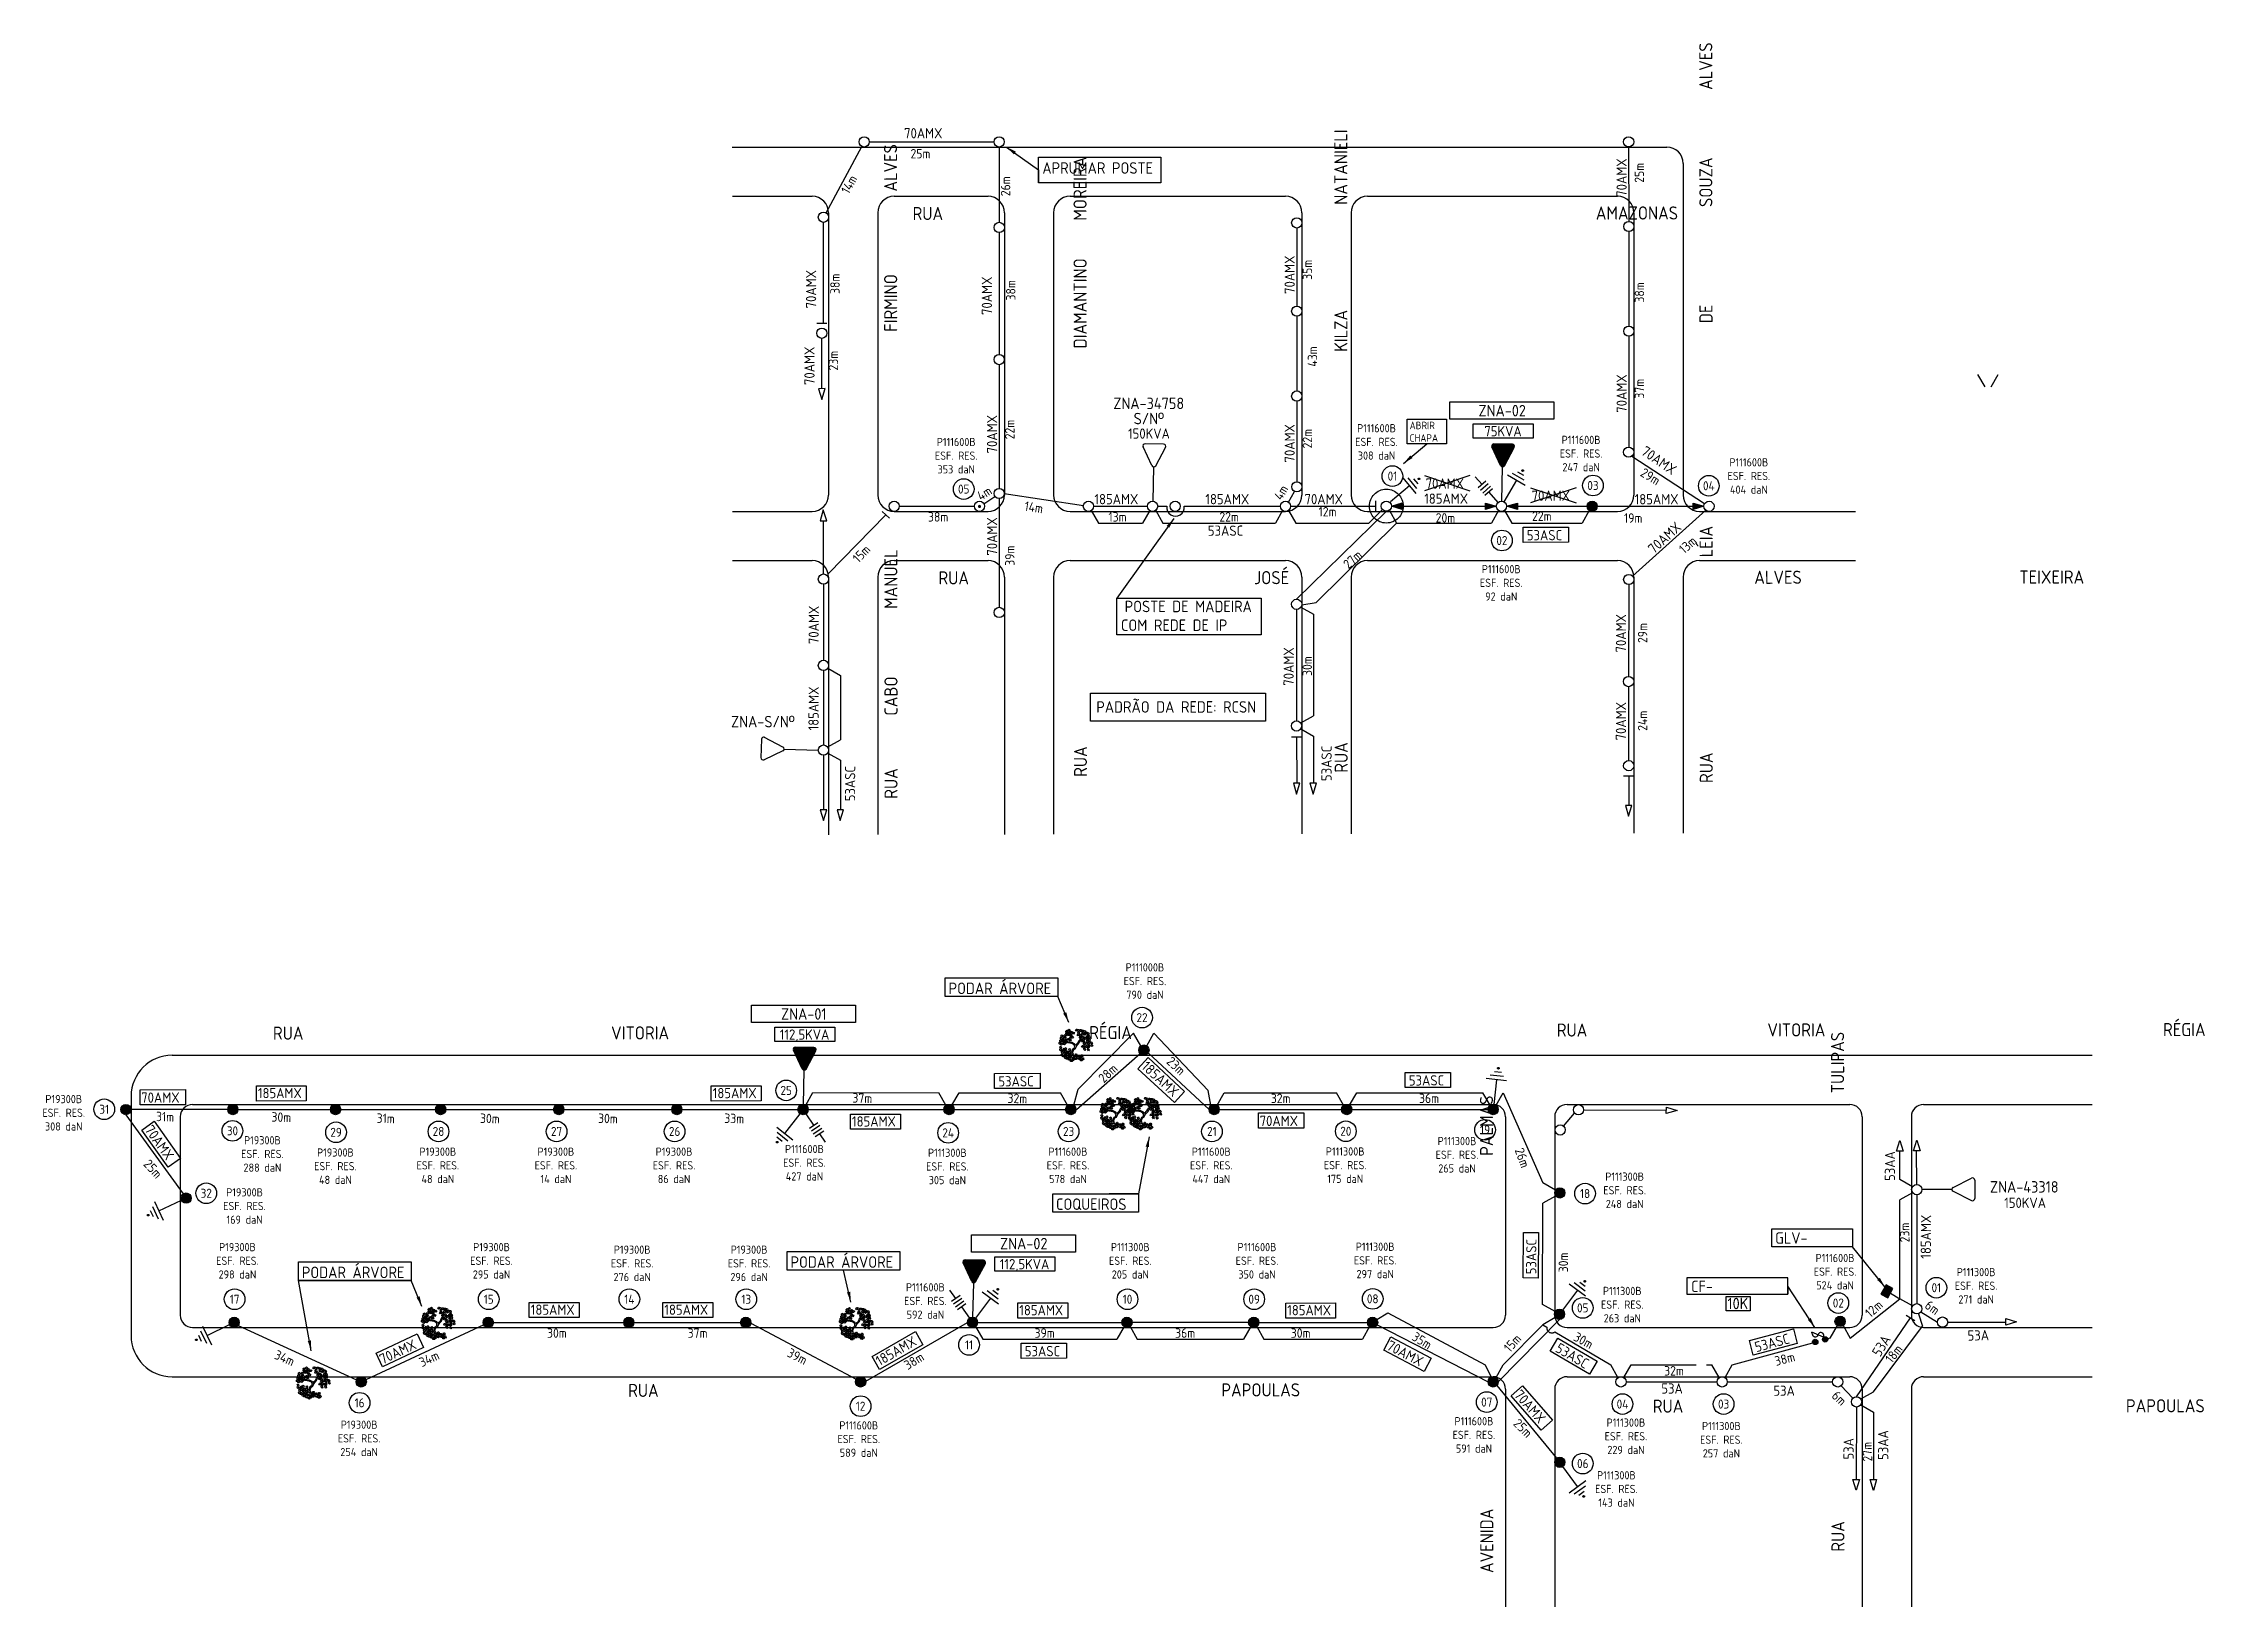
# Model space of a CAD drawing. Header units: millimetres. Extents: x 914 to 1954, y 1483 to 3495.
# Drawn here: x 1368 to 1895, y 2136 to 2517 of the extents above; entities that cross this region are included whole.
import ezdxf
from ezdxf.enums import TextEntityAlignment as Align

# ---------------------------------------------------------------- set-up
doc = ezdxf.new("R2010")
doc.units = ezdxf.units.MM
doc.linetypes.add('DASHEDX2', pattern=[38.1, 25.4, -12.7])
for name, color, linetype in [('BTEXIST', 6, 'Continuous'), ('COTAS', 1, 'Continuous'), ('EQEXISTTXT', 2, 'Continuous'), ('EQPROJ', 40, 'Continuous'), ('HACHURA', 1, 'Continuous'), ('LINHA_DE_CHAMADA', 1, 'Continuous'), ('MTXXXXXEXIST', 2, 'Continuous'), ('POSTE_EXISTENTE', 2, 'Continuous'), ('TOPOGRAFIA', 2, 'Continuous')]:
    doc.layers.add(name, color=color, linetype=linetype)
doc.styles.add('isocop', font='isocp.shx')
doc.styles.get("Standard").update_dxf_attribs({"font": 'arial.ttf'})
doc.dimstyles.get("Standard").update_dxf_attribs({"dimtxt": 0.18, "dimasz": 0.18, "dimexe": 0.18, "dimexo": 0.0625, "dimgap": 0.09, "dimtad": 0, "dimtih": 1, "dimtoh": 1, "dimdec": 4, "dimzin": 0, "dimdsep": 46, "dimtxsty": 'Standard', "dimcen": 0.09, "dimadec": 0, "dimazin": 0, "dimtfac": 1, "dimtdec": 4, "dimtofl": 0, "dimtmove": 0, "dimatfit": 3, "dimfxl": 1, "dimtolj": 1, "dimtzin": 0, "dimarcsym": 0})

msp = doc.modelspace()

# ---------------------------------------------------------------- texts
at = {"layer": 'EQEXISTTXT', "color": 7, "style": 'isocop'}
for s, rotation, p in [('RUA                          LÉIA                           DE             SOUZA         ALVES', 90.0433, (1775.54, 2337.03)), ('RUA                                                    KILZA              NATANIELI', 90.0433, (1686.52, 2339.53)), ('RUA       CABO         MANUEL                             FIRMINO           ALVES', 90.0433, (1576.74, 2333.19)), ('RUA                                                     DIAMANTINO     MOREIRA', 90.0433, (1622.93, 2338.53)), ('RUA                                                                                       AMAZONAS', 0.0433, (1580.39, 2474.22)), ('RUA                                      JOSÉ                                                              ALVES                             TEIXEIRA', 0.0433, (1586.7, 2385.42)), ('RUA                                         VITORIA                                                        RÉGIA', 0.0433, (1424.42, 2274.46)), ('RUA                        VITORIA                                             RÉGIA', 0.0433, (1737.48, 2275.22)), ('RUA                                                         TULIPAS', 90.0433, (1807.64, 2149.69)), ('AVENIDA                                               PALMAS', 90.0433, (1722.01, 2144.49)), ('RUA                                                                           PAPOULAS', 0.0433, (1511.03, 2187.4)), ('RUA                                                           PAPOULAS', 0.0433, (1760.89, 2183.55))]:
    msp.add_text(s, height=3.2, rotation=rotation, dxfattribs=at).set_placement(p)
at = {"layer": 'EQEXISTTXT', "style": 'isocop'}
for s, height, rotation, p in [('70AMX', 2.5, 0.039, (1578.32, 2494.14)), ('25m', 2.3, 359.9955, (1579.88, 2489.26)), ('70AMX', 2.5, 90.039, (1754.53, 2479.9)), ('25m', 2.3, 89.9955, (1758.75, 2483.32)), ('14m', 2.3, 60.9602, (1564.82, 2480.39)), ('26m', 2.3, 89.9955, (1604.21, 2480.04)), ('70AMX', 2.5, 90.039, (1556.89, 2452.7)), ('70AMX', 2.5, 90.039, (1673.58, 2456.23)), ('35m', 2.3, 89.9955, (1677.8, 2459.66)), ('38m', 2.3, 89.9955, (1562.61, 2456.22)), ('70AMX', 2.5, 90.039, (1599.76, 2451.1)), ('38m', 2.3, 89.9955, (1605.48, 2454.63)), ('38m', 2.3, 89.9955, (1758.78, 2454.11)), ('70AMX', 2.5, 90.039, (1556.5, 2434.03)), ('23m', 2.3, 89.9955, (1562.22, 2437.56)), ('43m', 2.3, 89.9955, (1679.05, 2438.5)), ('70AMX', 2.5, 90.039, (1754.54, 2427.27)), ('37m', 2.3, 89.9955, (1758.76, 2430.7)), ('70AMX', 2.5, 90.039, (1601.02, 2417.36)), ('22m', 2.3, 89.9955, (1605.24, 2420.79)), ('70AMX', 2.5, 90.039, (1673.59, 2415.14)), ('22m', 2.3, 89.9955, (1677.81, 2418.57)), ('70AMX', 2.5, 325.6167, (1757.82, 2417.27)), ('4m', 2.3, 59.7521, (1670.36, 2405.76)), ('70AMX', 2.5, 0.022, (1705.49, 2408.76)), ('29m', 2.3, 328.5324, (1757.63, 2412.01)), ('4m', 2.3, 32.8826, (1597.05, 2405.74)), ('14m', 2.3, 351.3628, (1607.54, 2403.42)), ('185AMX', 2.5, 0.039, (1624.73, 2404.96)), ('185AMX', 2.5, 0.039, (1651.78, 2404.96)), ('70AMX', 2.5, 0.039, (1675.96, 2404.96)), ('12m', 2.3, 359.9955, (1679.38, 2402)), ('185AMX', 2.5, 0.039, (1705.15, 2405.08)), ('70AMX', 2.5, 0.022, (1731.34, 2405.81)), ('185AMX', 2.5, 0.039, (1756.46, 2404.94)), ('38m', 2.3, 359.9955, (1584.14, 2400.74)), ('70AMX', 2.5, 90.039, (1601.03, 2392.45)), ('13m', 2.3, 359.9955, (1628.15, 2400.74)), ('53ASC', 2.5, 0.039, (1652.39, 2397.28)), ('22m', 2.3, 359.9955, (1655.2, 2400.74)), ('20m', 2.3, 359.9955, (1707.94, 2400.49)), ('53ASC', 2.5, 0.165, (1730.17, 2396.17)), ('22m', 2.3, 359.9955, (1731.44, 2400.91)), ('19m', 2.3, 359.9955, (1753.85, 2400.45)), ('70AMX', 2.5, 42.2121, (1761.14, 2392.74)), ('15m', 2.3, 45.6996, (1567.19, 2390.5)), ('39m', 2.3, 89.9955, (1605.25, 2389.97)), ('27m', 2.3, 42.293, (1686.69, 2389.07)), ('13m', 2.3, 41.8821, (1768.54, 2392.73)), ('70AMX', 2.5, 89.6295, (1557.51, 2370.87)), ('70AMX', 2.5, 89.7286, (1754.36, 2368.83)), ('29m', 2.3, 90.0695, (1759.55, 2371.16)), ('70AMX', 2.5, 89.7286, (1673.33, 2360.74)), ('30m', 2.3, 90.0695, (1677.77, 2363.12)), ('185AMX', 2.5, 89.6295, (1557.47, 2349.84)), ('70AMX', 2.5, 89.7286, (1754.35, 2347.41)), ('24m', 2.3, 90.0695, (1759.54, 2349.75)), ('53ASC', 2.5, 89.7286, (1682.56, 2337.49)), ('53ASC', 2.5, 89.7286, (1566.38, 2332.57)), ('28m', 2.3, 43.0621, (1627.02, 2263.79)), ('185AMX', 2.5, 317.1998, (1636.03, 2267.65)), ('23m', 2.3, 317.0495, (1642.1, 2268.88)), ('70AMX', 2.5, 0.0942, (1392.29, 2259.11)), ('185AMX', 2.5, 0.039, (1420.75, 2260.21)), ('185AMX', 2.5, 0.039, (1531.66, 2260.21)), ('37m', 2.3, 358.0846, (1565.68, 2259.16)), ('53ASC', 2.5, 0.165, (1601.31, 2263.07)), ('32m', 2.3, 358.0846, (1603.51, 2259.08)), ('32m', 2.3, 359.9955, (1667.74, 2259.03)), ('53ASC', 2.5, 0.165, (1701.4, 2263.29)), ('36m', 2.3, 359.9955, (1703.89, 2259.03)), ('31m', 2.3, 358.0846, (1395.86, 2254.63)), ('30m', 2.3, 358.0846, (1424.02, 2254.52)), ('31m', 2.3, 358.0846, (1449.66, 2254.22)), ('30m', 2.3, 358.0846, (1474.87, 2254.2)), ('30m', 2.3, 358.0846, (1503.66, 2254.2)), ('33m', 2.3, 358.0846, (1534.44, 2254.2)), ('70AMX', 2.5, 0.022, (1665.02, 2253.43)), ('70AMX', 2.5, 305.4527, (1393, 2252.5)), ('185AMX', 2.5, 0.039, (1565.61, 2253.3)), ('26m', 2.3, 289.8163, (1727.17, 2247.58)), ('53AA', 2.5, 89.9249, (1819.96, 2240.04)), ('25m', 2.3, 312.3941, (1392.67, 2244)), ('23m', 2.3, 91.3223, (1823.5, 2225.1)), ('185AMX', 2.5, 89.5265, (1828.69, 2221.09)), ('53ASC', 2.5, 89.5265, (1732.46, 2217.29)), ('30m', 2.3, 89.9054, (1740.22, 2217.79)), ('185AMX', 2.5, 359.9908, (1487.29, 2207.42)), ('185AMX', 2.5, 359.9908, (1519.86, 2207.42)), ('185AMX', 2.5, 0.039, (1606.41, 2207.3)), ('185AMX', 2.5, 0.039, (1671.74, 2207.3)), ('12m', 2.3, 41.7296, (1813.93, 2206.57)), ('6m', 2.3, 325.2311, (1826.99, 2209.22)), ('30m', 2.3, 359.9955, (1491.25, 2201.83)), ('37m', 2.3, 359.9955, (1525.54, 2201.83)), ('39m', 2.3, 359.9955, (1610.13, 2201.83)), ('36m', 2.3, 359.9955, (1644.41, 2201.83)), ('30m', 2.3, 359.9955, (1672.61, 2201.83)), ('35m', 2.3, 328.3629, (1701.94, 2201.42)), ('30m', 2.3, 331.1108, (1741.33, 2201.31)), ('53A', 2.5, 1.4811, (1837.67, 2201.1)), ('34m', 2.3, 336.5838, (1424.54, 2196.82)), ('70AMX', 2.5, 25.0553, (1451.16, 2195.31)), ('34m', 2.3, 25.0093, (1460.74, 2194.63)), ('39m', 2.3, 332.8604, (1549.58, 2197.38)), ('185AMX', 2.5, 29.7471, (1572.34, 2194.87)), ('53ASC', 2.5, 0.165, (1607.76, 2197.31)), ('70AMX', 2.5, 332.2021, (1695.77, 2199.12)), ('15m', 2.3, 48.2777, (1726.04, 2198.09)), ('53ASC', 2.5, 329.4571, (1736.92, 2198.56)), ('53ASC', 2.5, 14.8717, (1786.14, 2198.29)), ('53A', 2.5, 58.2706, (1816.31, 2197)), ('18m', 2.3, 51.7171, (1819.18, 2195.44)), ('38m', 2.3, 31.3471, (1579.21, 2193.92)), ('32m', 2.3, 0.1823, (1763.66, 2192.62)), ('38m', 2.3, 14.1811, (1790.95, 2194.95)), ('70AMX', 2.5, 311.4128, (1726.92, 2187.77)), ('53A', 2.5, 0.0272, (1762.97, 2188.21)), ('53A', 2.5, 0.0272, (1790.29, 2187.68)), ('6m', 2.3, 316.9059, (1804.3, 2187.43)), ('25m', 2.3, 315.3187, (1726.68, 2180.69)), ('53A', 2.5, 89.9249, (1809.88, 2172.14)), ('53AA', 2.5, 89.9249, (1818.31, 2172.05)), ('27m', 2.3, 92.2582, (1814.43, 2171.7))]:
    msp.add_text(s, height=height, rotation=rotation, dxfattribs=at).set_placement(p)
at = {"layer": 'EQEXISTTXT', "color": 3, "style": 'isocop'}
for s, p in [('APRUMAR POSTE', (1625.52, 2485.52)), ('ZNA-34758', (1637.97, 2428.15)), ('S/Nº', (1637.99, 2424.45)), ('ZNA-02', (1724.16, 2426.37)), ('POSTE DE MADEIRA', (1647.61, 2378.66)), ('COM REDE DE IP', (1644.17, 2374.09)), ('PADRÃO DA REDE: RCSN', (1644.66, 2354.17)), ('ZNA-S/Nº', (1543.87, 2350.59)), ('ZNA-01', (1553.86, 2279.34)), ('ZNA-02', (1607.49, 2223.37)), ('GLV-', (1794.67, 2224.74)), ('CF-', (1772.88, 2212.94)), ('10K', (1781.62, 2208.78))]:
    msp.add_text(s, height=2.8, rotation=360, dxfattribs=at).set_placement(p, align=Align.CENTER)
at = {"layer": 'EQEXISTTXT', "style": 'isocop'}
for s, p in [('150KVA', (1638.02, 2420.94)), ('75KVA', (1724.36, 2421.52)), ('112,5KVA', (1554.05, 2274.48)), ('112,5KVA', (1607.69, 2218.52))]:
    msp.add_text(s, height=2.5, rotation=360, dxfattribs=at).set_placement(p, align=Align.CENTER)
for s, p in [('05', (1592.86, 2408.67)), ('01', (1697.39, 2411.83)), ('03', (1746.29, 2409.54)), ('04', (1774.54, 2409.47)), ('02', (1724.09, 2396.13)), ('22', (1636.34, 2279.85)), ('25', (1549.57, 2262.11)), ('31', (1383.27, 2257.52)), ('30', (1414.54, 2252.26)), ('29', (1439.8, 2251.9)), ('28', (1464.78, 2252.11)), ('27', (1493.57, 2252.11)), ('26', (1522.36, 2252.11)), ('24', (1589.06, 2251.77)), ('23', (1618.43, 2252.11)), ('21', (1653.38, 2252.11)), ('20', (1686.03, 2252.16)), ('19', (1719.98, 2252.51)), ('32', (1408.15, 2237.05)), ('18', (1744.37, 2236.97)), ('01', (1830.03, 2214.02)), ('17', (1415.07, 2211.22)), ('15', (1477.03, 2211.22)), ('14', (1511.32, 2211.22)), ('13', (1539.83, 2211.22)), ('10', (1632.79, 2211.22)), ('09', (1663.68, 2211.22)), ('08', (1692.59, 2211.31)), ('05', (1743.8, 2209.11)), ('02', (1806.12, 2210.3)), ('11', (1594.17, 2200.09)), ('16', (1445.54, 2185.97)), ('12', (1567.71, 2185.16)), ('07', (1720.4, 2186.15)), ('04', (1753.49, 2185.67)), ('03', (1778.16, 2185.67)), ('06', (1743.81, 2171.17))]:
    msp.add_text(s, height=2.2, dxfattribs=at).set_placement(p, align=Align.MIDDLE_CENTER)
at = {"layer": 'EQEXISTTXT', "color": 3, "style": 'isocop'}
for s, p in [('PODAR ÁRVORE', (1589.17, 2285.59)), ('COQUEIROS', (1615.36, 2232.99)), ('PODAR ÁRVORE', (1431.47, 2216.36)), ('PODAR ÁRVORE', (1550.63, 2218.88))]:
    msp.add_text(s, height=2.8, dxfattribs=at).set_placement(p)
msp.add_text('ZNA-43318', height=2.8, dxfattribs=at).set_placement((1851.47, 2237.2), align=Align.CENTER)
at = {"layer": 'EQEXISTTXT', "style": 'isocop'}
msp.add_text('150KVA', height=2.5, dxfattribs=at).set_placement((1851.67, 2233.47), align=Align.CENTER)
at = {"layer": 'EQEXISTTXT', "color": 3, "insert": (1701.59, 2425.09), "char_height": 1.833, "width": 9.2322, "attachment_point": 1, "style": 'isocop'}
msp.add_mtext('ABRIR\\PCHAPA', dxfattribs=at)
at = {"layer": 'EQEXISTTXT', "char_height": 1.8, "width": 28.05, "attachment_point": 5, "style": 'isocop'}
for s, insert in [('{\\H1.11111x;P111600B\\PESF. RES.\\P353 daN}', (1591.03, 2416.81)), ('{\\H1.11111x;P111600B\\PESF. RES.\\P308 daN}', (1693.52, 2420.17)), ('{\\H1.11111x;P111600B\\PESF. RES.\\P247 daN}', (1743.41, 2417.33)), ('{\\H1.11111x;P111600B\\PESF. RES.\\P404 daN}', (1784.31, 2411.86)), ('{\\H1.11111x;P111600B\\PESF. RES.\\P92 daN}', (1723.93, 2385.82)), ('{\\H1.11111x;P111000B\\PESF. RES.\\P790 daN}', (1637.05, 2288.76)), ('{\\H1.11111x;P19300B\\PESF. RES.\\P308 daN}', (1373.4, 2256.66)), ('{\\H1.11111x;P19300B\\PESF. RES.\\P288 daN}', (1421.85, 2246.63)), ('{\\H1.11111x;P111300B\\PESF. RES.\\P265 daN}', (1713.14, 2246.43)), ('{\\H1.11111x;P19300B\\PESF. RES.\\P48 daN}', (1439.65, 2243.65)), ('{\\H1.11111x;P19300B\\PESF. RES.\\P48 daN}', (1464.63, 2243.85)), ('{\\H1.11111x;P19300B\\PESF. RES.\\P14 daN}', (1493.42, 2243.85)), ('{\\H1.11111x;P19300B\\PESF. RES.\\P86 daN}', (1522.22, 2243.85)), ('{\\H1.11111x;P111600B\\PESF. RES.\\P427 daN}', (1554.02, 2244.49)), ('{\\H1.11111x;P111300B\\PESF. RES.\\P305 daN}', (1588.87, 2243.58)), ('{\\H1.11111x;P111600B\\PESF. RES.\\P578 daN}', (1618.28, 2243.85)), ('{\\H1.11111x;P111600B\\PESF. RES.\\P447 daN}', (1653.23, 2243.85)), ('{\\H1.11111x;P111300B\\PESF. RES.\\P175 daN}', (1685.88, 2243.9)), ('{\\H1.11111x;P111300B\\PESF. RES.\\P248 daN}', (1754.02, 2237.77)), ('{\\H1.11111x;P19300B\\PESF. RES.\\P169 daN}', (1417.49, 2233.94)), ('{\\H1.11111x;P19300B\\PESF. RES.\\P298 daN}', (1415.76, 2220.59)), ('{\\H1.11111x;P19300B\\PESF. RES.\\P295 daN}', (1477.72, 2220.59)), ('{\\H1.11111x;P19300B\\PESF. RES.\\P276 daN}', (1512.01, 2219.97)), ('{\\H1.11111x;P19300B\\PESF. RES.\\P296 daN}', (1540.52, 2219.97)), ('{\\H1.11111x;P111300B\\PESF. RES.\\P205 daN}', (1633.48, 2220.59)), ('{\\H1.11111x;P111600B\\PESF. RES.\\P350 daN}', (1664.37, 2220.59)), ('{\\H1.11111x;P111300B\\PESF. RES.\\P297 daN}', (1693.19, 2220.68)), ('{\\H1.11111x;P111600B\\PESF. RES.\\P524 daN}', (1805.33, 2217.94)), ('{\\H1.11111x;P111600B\\PESF. RES.\\P592 daN}', (1583.51, 2210.8)), ('{\\H1.11111x;P111300B\\PESF. RES.\\P263 daN}', (1753.45, 2209.91)), ('{\\H1.11111x;P111300B\\PESF. RES.\\P271 daN}', (1839.73, 2214.5)), ('{\\H1.11111x;P111600B\\PESF. RES.\\P591 daN}', (1717.27, 2178.16)), ('{\\H1.11111x;P111300B\\PESF. RES.\\P229 daN}', (1754.34, 2177.83)), ('{\\H1.11111x;P19300B\\PESF. RES.\\P254 daN}', (1445.43, 2177.31)), ('{\\H1.11111x;P111600B\\PESF. RES.\\P589 daN}', (1567.27, 2177.14)), ('{\\H1.11111x;P111300B\\PESF. RES.\\P257 daN}', (1777.61, 2176.99)), ('{\\H1.11111x;P111300B\\PESF. RES.\\P143 daN}', (1752.01, 2164.99))]:
    msp.add_mtext(s, dxfattribs=dict(at, insert=insert))

# ---------------------------------------------------------------- blocks, each defined once
blk = doc.blocks.new('A$C2B245A76')
at = {"layer": 'EQPROJ', "linetype": 'DASHEDX2', "ltscale": 1.3}
for p, q in [((2.77, 2.71), (0, 3.87)), ((5.53, 1.55), (9.22, 0))]:
    blk.add_line(p, q, dxfattribs=at)
at = {"layer": 'EQPROJ', "linetype": 'DASHEDX2', "ltscale": 0.9}
for p, q in [((3.35, 4.09), (2.19, 1.32)), ((4.27, 3.7), (3.11, 0.94)), ((5.19, 3.32), (4.03, 0.55)), ((6.11, 2.93), (4.95, 0.16))]:
    blk.add_line(p, q, dxfattribs=at)
blk = doc.blocks.new('A$C102D6B5D')
at = {"layer": 'EQPROJ', "linetype": 'DASHEDX2', "ltscale": 0.075}
blk.add_hatch(color=256, dxfattribs=at).paths.add_polyline_path([(1.33, 9.35, 1), (0.88, 9.35, 1)])
at = {"layer": 'EQPROJ', "linetype": 'DASHEDX2', "ltscale": 1.5}
blk.add_line((5.2, 7.82), (0, 4.82), dxfattribs=at)
at = {"layer": 'EQPROJ', "linetype": 'DASHEDX2', "ltscale": 0.9}
for p, q in [((3.77, 8.3), (0.3, 6.3)), ((2.53, 8.88), (0.8, 7.88))]:
    blk.add_line(p, q, dxfattribs=at)
at = {"layer": 'EQPROJ', "linetype": 'DASHEDX2', "ltscale": 1.3}
blk.add_line((2.6, 6.32), (6.25, 0), dxfattribs=at)
at = {"layer": 'EQPROJ', "linetype": 'DASHEDX2', "ltscale": 0.075}
blk.add_circle((1.1, 9.35), 0.225, dxfattribs=at)
blk = doc.blocks.new('A$C3E027413')
at = {"layer": 'EQEXISTTXT', "color": 3, "linetype": 'Continuous'}
for p, q in [((6.33, 3.88), (0.92, 6.59)), ((0, 6.03), (0, 0.62)), ((6.33, 2.74), (0.91, 0.05)), ((6.68, 3.23), (16.72, 3.23))]:
    blk.add_line(p, q, dxfattribs=at)
for centre, start, end in [((0.63, 6.03), 63.30069, 179.86574), ((0.63, 0.62), 179.86574, 296.43079), ((6.05, 3.31), 296.43079, 63.30069)]:
    blk.add_arc(centre, 0.633, start, end, dxfattribs=at)
blk = doc.blocks.new('A$C2E0E34F6')
at = {"color": 1}
for p, q in [((0.06, 1.87), (0.14, 1.92)), ((0.11, 2.09), (0.2, 2.14)), ((0.12, 1.97), (0.11, 2.09)), ((0.18, 1.93), (0.12, 1.97)), ((0.14, 1.92), (0.19, 1.77)), ((0.17, 2.29), (0.26, 2.34)), ((0.18, 2.16), (0.17, 2.29)), ((0.24, 2.13), (0.18, 2.16)), ((0.25, 1.99), (0.18, 1.93)), ((0.2, 2.14), (0.25, 1.99)), ((0.22, 1.87), (0.3, 2.01)), ((0.3, 2.19), (0.24, 2.13)), ((0.26, 2.34), (0.3, 2.19)), ((0.3, 2.01), (0.39, 2)), ((0.31, 1.91), (0.4, 1.95)), ((0.4, 1.93), (0.31, 1.84)), ((0.32, 1.78), (0.31, 1.91)), ((0.39, 2.13), (0.55, 2.15)), ((0.42, 2.03), (0.39, 2.13)), ((0.39, 2), (0.4, 1.93)), ((0.4, 1.95), (0.44, 1.81)), ((0.41, 2.27), (0.5, 2.35)), ((0.42, 2.19), (0.41, 2.27)), ((0.5, 2.18), (0.42, 2.19)), ((0.55, 2.02), (0.42, 2.03)), ((0.47, 1.86), (0.57, 1.94)), ((0.5, 2.35), (0.59, 2.3)), ((0.59, 2.3), (0.5, 2.18)), ((0.55, 2.15), (0.6, 2.07)), ((0.6, 2.07), (0.55, 2.02)), ((0.57, 2.52), (0.72, 2.54)), ((0.59, 2.43), (0.57, 2.52)), ((0.57, 1.94), (0.66, 1.9)), ((0.66, 1.9), (0.57, 1.78)), ((0.58, 2.66), (0.67, 2.74)), ((0.59, 2.59), (0.58, 2.66)), ((0.67, 2.58), (0.59, 2.59)), ((0.72, 2.41), (0.59, 2.43)), ((0.6, 2.34), (0.7, 2.42)), ((0.61, 2.27), (0.6, 2.34)), ((0.7, 2.25), (0.61, 2.27)), ((0.66, 1.94), (0.76, 2.02)), ((0.67, 1.86), (0.66, 1.94)), ((0.67, 2.74), (0.76, 2.7)), ((0.76, 2.7), (0.67, 2.58)), ((0.7, 2.42), (0.78, 2.38)), ((0.78, 2.38), (0.7, 2.25)), ((0.72, 2.54), (0.77, 2.47)), ((0.77, 2.47), (0.72, 2.41)), ((0.75, 2.37), (0.9, 2.39)), ((0.78, 2.28), (0.75, 2.37)), ((0.76, 2.51), (0.86, 2.59)), ((0.77, 2.44), (0.76, 2.51)), ((0.76, 2.02), (0.85, 1.98)), ((0.85, 1.98), (0.76, 1.85)), ((0.77, 2.74), (0.87, 2.82)), ((0.78, 2.66), (0.77, 2.74)), ((0.86, 2.42), (0.77, 2.44)), ((0.87, 2.65), (0.78, 2.66)), ((0.91, 2.26), (0.78, 2.28)), ((0.86, 2.59), (0.95, 2.55)), ((0.95, 2.55), (0.86, 2.42)), ((0.86, 1.91), (1.01, 1.93)), ((0.89, 1.81), (0.86, 1.91)), ((0.87, 2.82), (0.95, 2.77)), ((0.95, 2.77), (0.87, 2.65)), ((0.87, 2.05), (0.97, 2.13)), ((0.88, 1.97), (0.87, 2.05)), ((0.97, 1.96), (0.88, 1.97)), ((0.9, 2.39), (0.95, 2.32)), ((0.95, 2.32), (0.91, 2.26)), ((0.94, 2.27), (1.09, 2.29)), ((0.97, 2.18), (0.94, 2.27)), ((0.95, 2.58), (1.05, 2.66)), ((0.96, 2.51), (0.95, 2.58)), ((0.95, 2.41), (1.05, 2.49)), ((0.96, 2.34), (0.95, 2.41)), ((1.05, 2.5), (0.96, 2.51)), ((1.05, 2.33), (0.96, 2.34)), ((1.1, 2.16), (0.97, 2.18)), ((0.97, 2.13), (1.06, 2.08)), ((1.06, 2.08), (0.97, 1.96)), ((1.01, 1.93), (1.07, 1.85)), ((1.05, 2.66), (1.14, 2.62)), ((1.14, 2.62), (1.05, 2.5)), ((1.05, 2.49), (1.14, 2.45)), ((1.14, 2.45), (1.05, 2.33)), ((1.07, 2.12), (1.16, 2.2)), ((1.08, 2.05), (1.07, 2.12)), ((1.16, 2.03), (1.08, 2.05)), ((1.09, 2.29), (1.14, 2.22)), ((1.14, 2.22), (1.1, 2.16)), ((1.14, 2.48), (1.24, 2.57)), ((1.15, 2.41), (1.14, 2.48)), ((1.24, 2.4), (1.15, 2.41)), ((1.16, 2.2), (1.25, 2.16)), ((1.25, 2.16), (1.16, 2.03)), ((1.24, 2.57), (1.33, 2.52)), ((1.33, 2.52), (1.24, 2.4)), ((1.43, 2.7), (1.48, 2.82)), ((1.47, 2.64), (1.43, 2.7)), ((1.55, 2.67), (1.47, 2.64)), ((1.48, 2.82), (1.57, 2.82)), ((1.57, 2.82), (1.55, 2.67)), ((1.58, 2.3), (1.63, 2.41)), ((1.62, 2.24), (1.58, 2.3)), ((1.6, 2.7), (1.63, 2.79)), ((1.69, 2.59), (1.6, 2.7)), ((1.62, 2.5), (1.65, 2.58)), ((1.72, 2.38), (1.62, 2.5)), ((1.7, 2.27), (1.62, 2.24)), ((1.63, 2.79), (1.71, 2.78)), ((1.63, 2.41), (1.72, 2.42)), ((1.65, 2.58), (1.73, 2.57)), ((1.76, 2.66), (1.69, 2.59)), ((1.72, 2.42), (1.7, 2.27)), ((1.71, 2.78), (1.76, 2.66)), ((1.78, 2.45), (1.72, 2.38)), ((1.73, 2.57), (1.78, 2.45)), ((1.75, 2.3), (1.78, 2.38)), ((1.84, 2.18), (1.75, 2.3)), ((1.76, 2.66), (1.81, 2.78)), ((1.81, 2.6), (1.76, 2.66)), ((1.77, 2.1), (1.8, 2.18)), ((1.87, 1.98), (1.77, 2.1)), ((1.78, 2.38), (1.85, 2.37)), ((1.8, 2.18), (1.88, 2.17)), ((1.81, 2.78), (1.91, 2.78)), ((1.89, 2.63), (1.81, 2.6)), ((1.84, 2.16), (1.89, 2.28)), ((1.91, 2.26), (1.84, 2.18)), ((1.88, 2.1), (1.84, 2.16)), ((1.85, 2.37), (1.91, 2.26)), ((1.93, 2.05), (1.87, 1.98)), ((1.88, 2.17), (1.93, 2.05)), ((1.97, 2.13), (1.88, 2.1)), ((1.91, 2.78), (1.89, 2.63)), ((1.89, 2.28), (1.99, 2.28)), ((1.93, 2.67), (1.97, 2.75)), ((2.03, 2.55), (1.93, 2.67)), ((1.95, 2.46), (1.99, 2.54)), ((2.05, 2.34), (1.95, 2.46)), ((1.97, 2.75), (2.04, 2.74)), ((1.99, 2.28), (1.97, 2.13)), ((1.98, 2.62), (2.03, 2.73)), ((2.02, 2.56), (1.98, 2.62)), ((1.99, 2.54), (2.06, 2.53)), ((2.01, 2.16), (2.04, 2.25)), ((2.11, 2.05), (2.01, 2.16)), ((2.11, 2.59), (2.02, 2.56)), ((2.03, 2.73), (2.13, 2.74)), ((2.09, 2.62), (2.03, 2.55)), ((2.03, 1.96), (2.07, 2.04)), ((2.13, 1.84), (2.03, 1.96)), ((2.04, 2.74), (2.09, 2.62)), ((2.04, 2.25), (2.12, 2.24)), ((2.11, 2.42), (2.05, 2.34)), ((2.06, 2.53), (2.11, 2.42)), ((2.07, 2.04), (2.14, 2.03)), ((2.13, 2.74), (2.11, 2.59)), ((2.17, 2.12), (2.11, 2.05)), ((2.12, 2.24), (2.17, 2.12)), ((2.19, 1.91), (2.13, 1.84)), ((2.14, 2.03), (2.19, 1.91)), ((2.15, 2.62), (2.19, 2.7)), ((2.25, 2.5), (2.15, 2.62)), ((2.17, 2.41), (2.21, 2.5)), ((2.27, 2.3), (2.17, 2.41)), ((2.19, 2.7), (2.26, 2.69)), ((2.2, 1.98), (2.25, 2.1)), ((2.25, 1.92), (2.2, 1.98)), ((2.21, 2.5), (2.28, 2.49)), ((2.31, 2.58), (2.25, 2.5)), ((2.25, 2.1), (2.35, 2.11)), ((2.33, 1.96), (2.25, 1.92)), ((2.26, 2.69), (2.31, 2.58)), ((2.27, 2.46), (2.32, 2.57)), ((2.32, 2.4), (2.27, 2.46)), ((2.33, 2.37), (2.27, 2.3)), ((2.28, 2.49), (2.33, 2.37)), ((2.32, 2.57), (2.42, 2.58)), ((2.4, 2.43), (2.32, 2.4)), ((2.35, 2.11), (2.33, 1.96)), ((2.36, 2.14), (2.41, 2.26)), ((2.4, 2.08), (2.36, 2.14)), ((2.37, 1.99), (2.41, 2.07)), ((2.47, 1.87), (2.37, 1.99)), ((2.42, 2.58), (2.4, 2.43)), ((2.48, 2.11), (2.4, 2.08)), ((2.41, 2.26), (2.5, 2.26)), ((2.41, 2.07), (2.48, 2.06)), ((2.44, 2.46), (2.48, 2.54)), ((2.54, 2.34), (2.44, 2.46)), ((2.46, 2.25), (2.5, 2.34)), ((2.56, 2.14), (2.46, 2.25)), ((2.53, 1.94), (2.47, 1.87)), ((2.48, 2.54), (2.55, 2.53)), ((2.5, 2.26), (2.48, 2.11)), ((2.48, 2.06), (2.53, 1.94)), ((2.5, 2.34), (2.57, 2.33)), ((2.53, 2.14), (2.56, 2.22)), ((2.62, 2.02), (2.53, 2.14)), ((2.6, 2.42), (2.54, 2.34)), ((2.55, 2.53), (2.6, 2.42)), ((2.55, 1.94), (2.58, 2.02)), ((2.65, 1.82), (2.55, 1.94)), ((2.56, 2.22), (2.64, 2.21)), ((2.63, 2.21), (2.56, 2.14)), ((2.57, 2.33), (2.63, 2.21)), ((2.58, 2.02), (2.66, 2.01)), ((2.69, 2.1), (2.62, 2.02)), ((2.64, 2.21), (2.69, 2.1)), ((2.71, 1.89), (2.65, 1.82)), ((2.66, 2.01), (2.71, 1.89)), ((0, 1.67), (0.09, 1.72)), ((0, 1.55), (0, 1.67)), ((0.07, 1.51), (0, 1.55)), ((0.05, 1.08), (0.13, 1.14)), ((0.08, 0.95), (0.05, 1.08)), ((0.06, 1.74), (0.06, 1.87)), ((0.13, 1.71), (0.06, 1.74)), ((0.06, 1.28), (0.14, 1.34)), ((0.1, 1.16), (0.06, 1.28)), ((0.13, 1.57), (0.07, 1.51)), ((0.15, 0.93), (0.08, 0.95)), ((0.09, 1.72), (0.13, 1.57)), ((0.17, 1.14), (0.1, 1.16)), ((0.11, 1.46), (0.18, 1.59)), ((0.2, 1.42), (0.11, 1.46)), ((0.19, 1.77), (0.13, 1.71)), ((0.13, 1.14), (0.2, 1.01)), ((0.14, 1.34), (0.21, 1.21)), ((0.2, 1.01), (0.15, 0.93)), ((0.21, 1.21), (0.17, 1.14)), ((0.18, 1.59), (0.27, 1.58)), ((0.18, 0.61), (0.25, 0.68)), ((0.21, 0.49), (0.18, 0.61)), ((0.19, 0.82), (0.27, 0.88)), ((0.22, 0.7), (0.19, 0.82)), ((0.29, 1.51), (0.2, 1.42)), ((0.2, 0.89), (0.25, 1.03)), ((0.3, 0.87), (0.2, 0.89)), ((0.28, 0.47), (0.21, 0.49)), ((0.31, 1.84), (0.22, 1.87)), ((0.29, 0.67), (0.22, 0.7)), ((0.25, 1.03), (0.34, 1.05)), ((0.25, 0.68), (0.33, 0.54)), ((0.26, 1.71), (0.34, 1.76)), ((0.26, 1.58), (0.26, 1.71)), ((0.32, 1.55), (0.26, 1.58)), ((0.27, 1.58), (0.29, 1.51)), ((0.27, 0.88), (0.34, 0.75)), ((0.33, 0.54), (0.28, 0.47)), ((0.34, 0.75), (0.29, 0.67)), ((0.37, 0.98), (0.3, 0.87)), ((0.38, 1.75), (0.32, 1.78)), ((0.39, 1.61), (0.32, 1.55)), ((0.33, 0.89), (0.4, 0.96)), ((0.36, 0.77), (0.33, 0.89)), ((0.33, 0.42), (0.38, 0.57)), ((0.43, 0.41), (0.33, 0.42)), ((0.34, 1.76), (0.39, 1.61)), ((0.34, 1.1), (0.42, 1.16)), ((0.37, 0.98), (0.34, 1.1)), ((0.34, 1.05), (0.37, 0.98)), ((0.36, 1.49), (0.44, 1.63)), ((0.46, 1.46), (0.36, 1.49)), ((0.43, 0.75), (0.36, 0.77)), ((0.44, 0.95), (0.37, 0.98)), ((0.44, 1.81), (0.38, 1.75)), ((0.38, 0.57), (0.46, 0.58)), ((0.4, 0.96), (0.48, 0.82)), ((0.42, 1.16), (0.49, 1.03)), ((0.48, 0.82), (0.43, 0.75)), ((0.5, 0.52), (0.43, 0.41)), ((0.44, 1.63), (0.53, 1.62)), ((0.49, 1.03), (0.44, 0.95)), ((0.46, 1.72), (0.61, 1.74)), ((0.49, 1.63), (0.46, 1.72)), ((0.55, 1.55), (0.46, 1.46)), ((0.46, 0.58), (0.5, 0.52)), ((0.48, 1.79), (0.47, 1.86)), ((0.47, 0.41), (0.54, 0.47)), ((0.5, 0.28), (0.47, 0.41)), ((0.57, 1.78), (0.48, 1.79)), ((0.48, 0.7), (0.53, 0.85)), ((0.58, 0.69), (0.48, 0.7)), ((0.48, 0.61), (0.56, 0.68)), ((0.51, 0.49), (0.48, 0.61)), ((0.61, 1.61), (0.49, 1.63)), ((0.49, 0.96), (0.57, 1.02)), ((0.52, 0.84), (0.49, 0.96)), ((0.5, 1.17), (0.58, 1.23)), ((0.54, 1.04), (0.5, 1.17)), ((0.57, 0.26), (0.5, 0.28)), ((0.59, 0.47), (0.51, 0.49)), ((0.59, 0.82), (0.52, 0.84)), ((0.53, 1.62), (0.55, 1.55)), ((0.53, 0.85), (0.61, 0.86)), ((0.61, 1.02), (0.54, 1.04)), ((0.54, 0.47), (0.62, 0.34)), ((0.56, 0.68), (0.63, 0.54)), ((0.57, 1.02), (0.64, 0.89)), ((0.62, 0.34), (0.57, 0.26)), ((0.58, 1.23), (0.65, 1.1)), ((0.65, 0.8), (0.58, 0.69)), ((0.64, 0.89), (0.59, 0.82)), ((0.63, 0.54), (0.59, 0.47)), ((0.61, 1.74), (0.66, 1.67)), ((0.66, 1.67), (0.61, 1.61)), ((0.65, 1.1), (0.61, 1.02)), ((0.61, 0.86), (0.65, 0.8)), ((0.62, 0.22), (0.67, 0.36)), ((0.72, 0.2), (0.62, 0.22)), ((0.63, 0.5), (0.71, 0.56)), ((0.66, 0.38), (0.63, 0.5)), ((0.64, 0.77), (0.69, 0.92)), ((0.74, 0.76), (0.64, 0.77)), ((0.65, 0.71), (0.72, 0.77)), ((0.68, 0.58), (0.65, 0.71)), ((0.73, 0.35), (0.66, 0.38)), ((0.76, 1.85), (0.67, 1.86)), ((0.67, 0.36), (0.75, 0.38)), ((0.75, 0.56), (0.68, 0.58)), ((0.69, 0.92), (0.78, 0.93)), ((0.71, 0.56), (0.78, 0.43)), ((0.72, 0.77), (0.8, 0.63)), ((0.79, 0.31), (0.72, 0.2)), ((0.78, 0.43), (0.73, 0.35)), ((0.81, 0.87), (0.74, 0.76)), ((0.8, 0.63), (0.75, 0.56)), ((0.75, 0.38), (0.79, 0.31)), ((0.78, 0.93), (0.81, 0.87)), ((0.78, 0.31), (0.83, 0.45)), ((0.88, 0.29), (0.78, 0.31)), ((0.79, 0.21), (0.95, 0.23)), ((0.82, 0.12), (0.79, 0.21)), ((0.81, 0.48), (0.89, 0.55)), ((0.84, 0.36), (0.81, 0.48)), ((0.82, 0.89), (0.89, 0.95)), ((0.85, 0.76), (0.82, 0.89)), ((0.82, 0.69), (0.9, 0.75)), ((0.86, 0.57), (0.82, 0.69)), ((0.95, 0.1), (0.82, 0.12)), ((0.83, 1.09), (0.91, 1.15)), ((0.86, 0.97), (0.83, 1.09)), ((0.83, 0.45), (0.92, 0.47)), ((0.91, 0.34), (0.84, 0.36)), ((0.92, 0.74), (0.85, 0.76)), ((0.93, 0.95), (0.86, 0.97)), ((0.93, 0.54), (0.86, 0.57)), ((0.95, 0.4), (0.88, 0.29)), ((1.02, 1.8), (0.89, 1.81)), ((0.89, 0.95), (0.97, 0.82)), ((0.89, 0.55), (0.96, 0.41)), ((0.9, 0.75), (0.97, 0.62)), ((0.91, 1.15), (0.98, 1.02)), ((0.96, 0.41), (0.91, 0.34)), ((0.97, 0.82), (0.92, 0.74)), ((0.92, 0.47), (0.95, 0.4)), ((0.98, 1.02), (0.93, 0.95)), ((0.97, 0.62), (0.93, 0.54)), ((0.95, 0.23), (0.99, 0.15)), ((0.99, 0.15), (0.95, 0.1)), ((0.96, 0.29), (1.01, 0.44)), ((1.06, 0.28), (0.96, 0.29)), ((0.97, 0.7), (1.02, 0.84)), ((1.07, 0.68), (0.97, 0.7)), ((0.98, 0.12), (1.13, 0.13)), ((1, 0.02), (0.98, 0.12)), ((1.13, 0), (1, 0.02)), ((1.01, 0.44), (1.1, 0.45)), ((1.07, 1.85), (1.02, 1.8)), ((1.02, 0.84), (1.1, 0.86)), ((1.13, 0.39), (1.06, 0.28)), ((1.13, 0.79), (1.07, 0.68)), ((1.08, 0.61), (1.23, 0.63)), ((1.1, 0.52), (1.08, 0.61)), ((1.1, 0.86), (1.13, 0.79)), ((1.23, 0.5), (1.1, 0.52)), ((1.1, 0.45), (1.13, 0.39)), ((1.12, 0.18), (1.15, 0.27)), ((1.24, 0.08), (1.12, 0.18)), ((1.13, 0.13), (1.18, 0.06)), ((1.18, 0.06), (1.13, 0)), ((1.15, 0.79), (1.21, 0.67)), ((1.15, 0.38), (1.3, 0.39)), ((1.17, 0.28), (1.15, 0.38)), ((1.15, 0.27), (1.22, 0.27)), ((1.3, 0.26), (1.17, 0.28)), ((1.22, 0.27), (1.29, 0.17)), ((1.23, 0.63), (1.28, 0.55)), ((1.28, 0.55), (1.23, 0.5)), ((1.29, 0.17), (1.24, 0.08)), ((1.26, 0.52), (1.41, 0.53)), ((1.29, 0.42), (1.26, 0.52)), ((1.41, 0.4), (1.29, 0.42)), ((1.3, 0.39), (1.35, 0.32)), ((1.35, 0.32), (1.3, 0.26)), ((1.33, 0.28), (1.48, 0.3)), ((1.36, 0.19), (1.33, 0.28)), ((1.48, 0.17), (1.36, 0.19)), ((1.41, 0.59), (1.43, 0.67)), ((1.52, 0.49), (1.41, 0.59)), ((1.41, 0.53), (1.46, 0.46)), ((1.46, 0.46), (1.41, 0.4)), ((1.43, 0.67), (1.5, 0.68)), ((1.48, 0.35), (1.5, 0.44)), ((1.59, 0.25), (1.48, 0.35)), ((1.48, 0.3), (1.53, 0.22)), ((1.53, 0.22), (1.48, 0.17)), ((1.5, 0.68), (1.57, 0.57)), ((1.5, 0.44), (1.57, 0.44)), ((1.57, 0.57), (1.52, 0.49)), ((1.57, 0.53), (1.72, 0.55)), ((1.59, 0.44), (1.57, 0.53)), ((1.57, 0.44), (1.65, 0.33)), ((1.72, 0.42), (1.59, 0.44)), ((1.65, 0.33), (1.59, 0.25)), ((1.66, 0.27), (1.81, 0.29)), ((1.69, 0.18), (1.66, 0.27)), ((1.81, 0.16), (1.69, 0.18)), ((1.72, 0.55), (1.77, 0.47)), ((1.77, 0.47), (1.72, 0.42)), ((1.75, 0.44), (1.9, 0.45)), ((1.78, 0.34), (1.75, 0.44)), ((1.9, 0.32), (1.78, 0.34)), ((1.81, 0.29), (1.86, 0.21)), ((1.86, 0.21), (1.81, 0.16)), ((1.84, 0.18), (1.99, 0.19)), ((1.87, 0.08), (1.84, 0.18)), ((1.99, 0.06), (1.87, 0.08)), ((1.9, 0.5), (1.92, 0.59)), ((2.01, 0.4), (1.9, 0.5)), ((1.9, 0.45), (1.95, 0.38)), ((1.95, 0.38), (1.9, 0.32)), ((1.91, 1.75), (1.96, 1.87)), ((1.95, 1.69), (1.91, 1.75)), ((1.92, 0.59), (1.99, 0.59)), ((1.94, 1.29), (1.99, 1.4)), ((1.98, 1.23), (1.94, 1.29)), ((2.04, 1.72), (1.95, 1.69)), ((1.96, 1.87), (2.06, 1.87)), ((2.07, 1.26), (1.98, 1.23)), ((1.99, 1.4), (2.09, 1.41)), ((1.99, 0.59), (2.06, 0.49)), ((1.99, 0.24), (2.01, 0.33)), ((2.1, 0.14), (1.99, 0.24)), ((1.99, 0.19), (2.04, 0.12)), ((2.04, 0.12), (1.99, 0.06)), ((2.06, 0.49), (2.01, 0.4)), ((2.01, 0.33), (2.09, 0.33)), ((2.06, 1.87), (2.04, 1.72)), ((2.09, 1.41), (2.07, 1.26)), ((2.08, 1.75), (2.11, 1.83)), ((2.18, 1.64), (2.08, 1.75)), ((2.09, 0.33), (2.16, 0.23)), ((2.1, 1.55), (2.14, 1.63)), ((2.2, 1.43), (2.1, 1.55)), ((2.16, 0.23), (2.1, 0.14)), ((2.11, 1.83), (2.19, 1.83)), ((2.11, 1.29), (2.14, 1.37)), ((2.21, 1.17), (2.11, 1.29)), ((2.13, 1.08), (2.17, 1.17)), ((2.23, 0.97), (2.13, 1.08)), ((2.14, 1.63), (2.21, 1.62)), ((2.14, 1.37), (2.22, 1.36)), ((2.17, 1.17), (2.24, 1.16)), ((2.24, 1.71), (2.18, 1.64)), ((2.19, 1.83), (2.24, 1.71)), ((2.26, 1.5), (2.2, 1.43)), ((2.21, 1.62), (2.26, 1.5)), ((2.27, 1.25), (2.21, 1.17)), ((2.22, 1.36), (2.27, 1.25)), ((2.29, 1.04), (2.23, 0.97)), ((2.24, 1.16), (2.29, 1.04)), ((2.27, 1.27), (2.31, 1.39)), ((2.31, 1.21), (2.27, 1.27)), ((2.3, 1.56), (2.35, 1.68)), ((2.34, 1.5), (2.3, 1.56)), ((2.31, 1.39), (2.41, 1.39)), ((2.39, 1.24), (2.31, 1.21)), ((2.43, 1.53), (2.34, 1.5)), ((2.35, 1.68), (2.45, 1.68)), ((2.39, 1.78), (2.43, 1.87)), ((2.49, 1.67), (2.39, 1.78)), ((2.41, 1.39), (2.39, 1.24)), ((2.43, 1.87), (2.5, 1.86)), ((2.45, 1.68), (2.43, 1.53)), ((2.44, 1.27), (2.47, 1.36)), ((2.53, 1.16), (2.44, 1.27)), ((2.46, 1.07), (2.49, 1.15)), ((2.55, 0.95), (2.46, 1.07)), ((2.47, 1.56), (2.5, 1.64)), ((2.57, 1.44), (2.47, 1.56)), ((2.47, 1.36), (2.54, 1.35)), ((2.55, 1.74), (2.49, 1.67)), ((2.49, 1.36), (2.53, 1.44)), ((2.59, 1.24), (2.49, 1.36)), ((2.49, 1.15), (2.57, 1.14)), ((2.5, 1.86), (2.55, 1.74)), ((2.5, 1.64), (2.58, 1.64)), ((2.53, 1.44), (2.6, 1.43)), ((2.6, 1.23), (2.53, 1.16)), ((2.54, 1.35), (2.6, 1.23)), ((2.62, 1.03), (2.55, 0.95)), ((2.57, 1.62), (2.62, 1.74)), ((2.61, 1.56), (2.57, 1.62)), ((2.63, 1.52), (2.57, 1.44)), ((2.57, 1.14), (2.62, 1.03)), ((2.58, 1.64), (2.63, 1.52)), ((2.65, 1.31), (2.59, 1.24)), ((2.6, 1.43), (2.65, 1.31)), ((2.7, 1.59), (2.61, 1.56)), ((2.62, 1.74), (2.72, 1.74)), ((2.72, 1.74), (2.7, 1.59)), ((2.74, 1.62), (2.77, 1.71)), ((2.84, 1.51), (2.74, 1.62)), ((2.76, 1.42), (2.8, 1.5)), ((2.86, 1.3), (2.76, 1.42)), ((2.77, 1.71), (2.85, 1.7)), ((2.8, 1.5), (2.87, 1.49)), ((2.9, 1.58), (2.84, 1.51)), ((2.85, 1.7), (2.9, 1.58)), ((2.92, 1.37), (2.86, 1.3)), ((2.87, 1.49), (2.92, 1.37))]:
    blk.add_line(p, q, dxfattribs=at)
at = {"color": 2}
for p, q in [((1.73, 1.82), (1.8, 1.92)), ((1.8, 1.92), (1.87, 1.97)), ((1.81, 1.8), (1.92, 1.93)), ((1.87, 1.97), (1.9, 2.05)), ((1.92, 1.93), (2.04, 1.97)), ((0.76, 1.72), (0.63, 1.79)), ((0.76, 1.63), (0.63, 1.72)), ((1.12, 1.67), (0.76, 1.72)), ((1.11, 1.57), (0.76, 1.63)), ((1.17, 1.07), (1.07, 0.83)), ((1.3, 1.47), (1.11, 1.57)), ((1.35, 1.54), (1.12, 1.67)), ((1.24, 1.02), (1.15, 0.79)), ((1.29, 1.15), (1.17, 1.07)), ((1.37, 1.08), (1.24, 1.02)), ((1.35, 1.36), (1.29, 1.15)), ((1.35, 1.36), (1.3, 1.47)), ((1.43, 1.44), (1.35, 1.54)), ((1.5, 1.34), (1.37, 1.08)), ((1.43, 1.44), (1.66, 1.65)), ((1.5, 1.34), (1.64, 1.5)), ((1.64, 1.5), (1.75, 1.62)), ((1.66, 1.65), (1.73, 1.82)), ((1.75, 1.62), (1.81, 1.8))]:
    blk.add_line(p, q, dxfattribs=at)
blk = doc.blocks.new('ÁRVORE')
blk.add_blockref('A$C2E0E34F6', (152.16, 150.01))
blk = doc.blocks.new('CONEC_MT')
at = {"layer": 'MTXXXXXEXIST', "linetype": 'DASHEDX2', "ltscale": 5}
for p, q in [((-0.77, 1.04), (-2.5, 4.12)), ((0.71, 1.04), (2.45, 4.12))]:
    blk.add_line(p, q, dxfattribs=at)

# ---------------------------------------------------------------- hatches: boundary and pattern name
for points in [[(1722.14, 2419.7, 0.556002), (1721.65, 2418.95), (1723.78, 2414.39, 0.618684), (1724.73, 2414.36), (1727.1, 2418.82, 0.558457), (1726.65, 2419.59)], [(1551.84, 2272.67, 0.556002), (1551.35, 2271.92), (1553.48, 2267.35, 0.618684), (1554.43, 2267.33), (1556.8, 2271.79, 0.558457), (1556.34, 2272.56)], [(1593.18, 2220.82, 0.556002), (1592.69, 2220.07), (1594.82, 2215.5, 0.618684), (1595.77, 2215.48), (1598.14, 2219.93, 0.558457), (1597.68, 2220.71)]]:
    msp.add_hatch(color=3).paths.add_polyline_path(points)
at = {"layer": 'BTEXIST'}
for points in [[(1699.79, 2405.3), (1699.79, 2403.72), (1697.16, 2404.51)], [(1720.1, 2403.68), (1720.1, 2405.26), (1722.73, 2404.47)], [(1727.86, 2405.26), (1727.86, 2403.68), (1725.23, 2404.47)], [(1770.72, 2403.68), (1770.72, 2405.26), (1773.35, 2404.47)]]:
    msp.add_hatch(color=256, dxfattribs=at).paths.add_polyline_path(points)
at = {"layer": 'MTXXXXXEXIST'}
msp.add_hatch(color=256, dxfattribs=at).paths.add_polyline_path([(1817.77, 2214.75), (1816.49, 2212.48), (1818.17, 2211.53), (1819.45, 2213.8)])
h = msp.add_hatch(color=3, dxfattribs=at)
h.paths.add_polyline_path([(1802.29, 2201.26, 1), (1803.55, 2201.57, 1)])
h.paths.add_polyline_path([(1801.12, 2200.97, 1), (1799.86, 2200.65, 1)])
at = {"layer": 'POSTE_EXISTENTE'}
for points in [[(1596.71, 2404.83, 1), (1596.68, 2404.05, 1)], [(1746.15, 2405.72, 1), (1746.06, 2403.22, 1)], [(1636.83, 2273.19, 1), (1636.74, 2270.69, 1)], [(1388.54, 2256.19, 1), (1388.63, 2258.69, 1)], [(1414.6, 2256.19, 1), (1414.69, 2258.69, 1)], [(1439.65, 2256.19, 1), (1439.74, 2258.69, 1)], [(1465.27, 2256.19, 1), (1465.36, 2258.69, 1)], [(1494.06, 2256.19, 1), (1494.15, 2258.69, 1)], [(1522.86, 2256.19, 1), (1522.94, 2258.69, 1)], [(1553.64, 2256.19, 1), (1553.72, 2258.69, 1)], [(1589.24, 2256.19, 1), (1589.33, 2258.69, 1)], [(1618.92, 2256.19, 1), (1619.01, 2258.69, 1)], [(1653.87, 2256.19, 1), (1653.96, 2258.69, 1)], [(1686.19, 2256.19, 1), (1686.28, 2258.69, 1)], [(1721.93, 2256.19, 1), (1722.02, 2258.69, 1)], [(1403.18, 2234.62, 1), (1403.27, 2237.12, 1)], [(1739.47, 2237.09, 1), (1736.98, 2237.18, 1)], [(1739.38, 2207.52, 1), (1736.88, 2207.58, 1)], [(1414.91, 2206.83, -1), (1415, 2204.34, -1)], [(1476.96, 2206.83, 1), (1476.87, 2204.34, 1)], [(1511.25, 2206.83, 1), (1511.16, 2204.34, 1)], [(1539.75, 2206.83, 1), (1539.66, 2204.34, 1)], [(1595.03, 2206.83, 1), (1594.95, 2204.34, 1)], [(1632.71, 2206.83, 1), (1632.63, 2204.34, 1)], [(1663.61, 2206.83, 1), (1663.52, 2204.34, 1)], [(1692.6, 2206.83, 1), (1692.51, 2204.34, 1)], [(1806.61, 2207.08, 1), (1806.51, 2204.59, 1)], [(1445.44, 2192.23, 1), (1446.43, 2189.94, 1)], [(1567.76, 2192.33, 1), (1567.67, 2189.84, 1)], [(1721.93, 2189.84, 1), (1722.02, 2192.33, 1)], [(1738.18, 2170.23, 1), (1738.27, 2172.73, 1)]]:
    msp.add_hatch(color=256, dxfattribs=at).paths.add_polyline_path(points)

# ---------------------------------------------------------------- linework, layer by layer
at = {"layer": 'BTEXIST'}
for p, q in [((1569.83, 2493.27), (1600.25, 2493.28)), ((1559.28, 2475.98), (1567.99, 2492.17)), ((1601.5, 2492.03), (1601.53, 2473.68)), ((1755, 2492.04), (1755.04, 2473.91)), ((1558.65, 2449.14), (1558.65, 2473.66)), ((1674.07, 2472.29), (1674.07, 2453.27)), ((1601.53, 2471.18), (1601.5, 2441.48)), ((1755.04, 2471.41), (1755.04, 2448.4)), ((1557.01, 2449.14), (1559.51, 2449.14)), ((1674.07, 2450.77), (1674.07, 2432.59)), ((1755.04, 2445.9), (1755.01, 2418.92)), ((1558.26, 2433.13), (1558.26, 2445.39)), ((1601.5, 2438.98), (1601.5, 2408.83)), ((1674.07, 2430.09), (1674.08, 2410.47)), ((1755.76, 2416.68), (1773.53, 2405.12)), ((1577.15, 2404.47), (1595.46, 2404.47)), ((1597.8, 2405.09), (1600.47, 2406.89)), ((1601.5, 2406.33), (1601.53, 2379.85)), ((1602.75, 2407.58), (1622.03, 2404.66)), ((1624.51, 2404.47), (1637.66, 2404.47)), ((1640.16, 2404.47), (1642.4, 2404.47)), ((1646.59, 2404.47), (1670.07, 2404.47)), ((1672.09, 2405.45), (1673.5, 2408.11)), ((1672.57, 2404.47), (1693.26, 2404.5)), ((1693.28, 2405.77), (1693.24, 2403.23)), ((1697.16, 2404.51), (1722.73, 2404.47)), ((1725.23, 2404.47), (1744.86, 2404.47)), ((1747.36, 2404.47), (1773.35, 2404.47)), ((1558.65, 2387.98), (1558.65, 2400.94)), ((1559.83, 2388), (1573.87, 2402.38)), ((1572.94, 2403.22), (1574.79, 2401.55)), ((1695.91, 2403.26), (1674.04, 2381.83)), ((1773.82, 2403.49), (1755.95, 2387.46)), ((1558.65, 2385.48), (1558.65, 2366.95)), ((1755.02, 2385.38), (1754.99, 2363.01)), ((1674.04, 2379.33), (1674.03, 2352.18)), ((1558.65, 2364.45), (1558.65, 2346.3)), ((1754.99, 2360.51), (1755, 2342.5)), ((1672.78, 2348.27), (1675.28, 2348.27)), ((1674.03, 2348.27), (1674.1, 2336.98)), ((1558.65, 2343.8), (1558.66, 2330.5)), ((1753.76, 2338.81), (1756.26, 2338.81)), ((1755.01, 2338.81), (1755.01, 2331.59)), ((1739.11, 2253.42), (1741.83, 2256.56)), ((1744.02, 2257.39), (1764.18, 2257.31)), ((1825.25, 2239.18), (1825.21, 2247.36)), ((1825.25, 2236.68), (1825.25, 2210.14)), ((1810.57, 2187.44), (1823.73, 2206.67)), ((1822.65, 2207.36), (1824.78, 2206)), ((1826.22, 2208.11), (1830.29, 2205.65)), ((1832.79, 2205.65), (1846.98, 2205.64)), ((1754.38, 2191.08), (1776.56, 2191.08)), ((1779.06, 2191.08), (1804.72, 2191.08)), ((1806.8, 2190.15), (1809.7, 2187.09)), ((1810.56, 2184.94), (1810.47, 2167.22))]:
    msp.add_line(p, q, dxfattribs=at)
at = {"layer": 'BTEXIST', "linetype": 'DASHEDX2', "ltscale": 5}
for p, q in [((1620.35, 2257.44), (1635.85, 2271.11)), ((1637.85, 2271.28), (1652.67, 2257.44)), ((1388.58, 2256.19), (1402.49, 2236.89)), ((1413.39, 2257.44), (1389.83, 2257.44)), ((1415.89, 2257.44), (1438.44, 2257.44)), ((1440.94, 2257.44), (1492.86, 2257.44)), ((1495.36, 2257.44), (1521.65, 2257.44)), ((1524.15, 2257.44), (1552.43, 2257.44)), ((1554.93, 2257.44), (1588.03, 2257.44)), ((1590.53, 2257.44), (1617.71, 2257.44)), ((1655.17, 2257.44), (1684.99, 2257.44)), ((1687.49, 2257.44), (1720.72, 2257.44)), ((1415.95, 2204.82), (1444.8, 2191.6)), ((1475.8, 2205.02), (1447.07, 2191.61)), ((1478.16, 2205.58), (1509.95, 2205.58)), ((1512.45, 2205.58), (1538.46, 2205.58)), ((1540.94, 2205.36), (1566.64, 2191.72)), ((1568.96, 2191.27), (1593.74, 2205.59)), ((1596.24, 2205.59), (1631.42, 2205.59)), ((1662.32, 2205.59), (1633.92, 2205.59)), ((1664.82, 2205.59), (1691.3, 2205.58)), ((1693.66, 2205.01), (1720.72, 2191.08)), ((1723.22, 2191.08), (1738.13, 2206.3)), ((1722.85, 2190.2), (1737.43, 2172.45))]:
    msp.add_line(p, q, dxfattribs=at)
at = {"layer": 'BTEXIST'}
for points in [[(1559.05, 2433.14), (1557.47, 2433.12), (1558.29, 2430.5), (1558.29, 2430.5)], [(1557.86, 2400.93), (1559.44, 2400.95), (1558.61, 2403.57), (1558.61, 2403.57)], [(1699.79, 2405.3), (1699.79, 2403.72), (1697.16, 2404.51), (1697.16, 2404.51)], [(1720.1, 2403.68), (1720.1, 2405.26), (1722.73, 2404.47), (1722.73, 2404.47)], [(1727.86, 2405.26), (1727.86, 2403.68), (1725.23, 2404.47), (1725.23, 2404.47)], [(1770.72, 2403.68), (1770.72, 2405.26), (1773.35, 2404.47), (1773.35, 2404.47)], [(1674.83, 2336.97), (1673.25, 2336.98), (1674.02, 2334.35), (1674.02, 2334.35)], [(1559.44, 2330.49), (1557.86, 2330.51), (1558.63, 2327.87), (1558.63, 2327.87)], [(1755.8, 2331.58), (1754.22, 2331.59), (1754.99, 2328.96), (1754.99, 2328.96)], [(1764.17, 2256.48), (1764.19, 2258.06), (1766.81, 2257.23), (1766.81, 2257.23)], [(1826.05, 2247.36), (1824.47, 2247.35), (1825.25, 2249.99), (1825.25, 2249.99)], [(1846.99, 2204.91), (1846.98, 2206.49), (1849.61, 2205.72), (1849.61, 2205.72)], [(1809.68, 2167.29), (1811.26, 2167.28), (1810.47, 2164.66), (1810.47, 2164.66)]]:
    msp.add_lwpolyline(points, close=True, dxfattribs=at)
msp.add_arc((1644.49, 2404.15), 2.12, 171.3772, 8.6228, dxfattribs=at)
at = {"layer": 'COTAS'}
for points in [[(1736.77, 2425.68), (1711.39, 2425.68), (1711.39, 2429.9), (1736.77, 2429.9)], [(1717.11, 2424.56), (1731.75, 2424.56), (1731.75, 2421.06), (1717.11, 2421.06)], [(1566.47, 2278.64), (1541.09, 2278.64), (1541.09, 2282.87), (1566.47, 2282.87)], [(1546.81, 2277.53), (1561.44, 2277.53), (1561.44, 2274.02), (1546.81, 2274.02)], [(1620.11, 2222.68), (1594.73, 2222.68), (1594.73, 2226.91), (1620.11, 2226.91)], [(1600.44, 2221.56), (1615.08, 2221.56), (1615.08, 2218.06), (1600.44, 2218.06)]]:
    msp.add_lwpolyline(points, close=True, dxfattribs=at)
for centre in [(1697.39, 2411.83), (1592.86, 2408.67), (1746.29, 2409.54), (1774.54, 2409.47), (1724.09, 2396.13), (1636.34, 2279.85), (1549.57, 2262.11), (1383.27, 2257.52), (1414.54, 2252.26), (1439.8, 2251.9), (1464.78, 2252.11), (1493.57, 2252.11), (1522.36, 2252.11), (1589.06, 2251.77), (1618.43, 2252.11), (1653.38, 2252.11), (1686.03, 2252.16), (1719.98, 2252.51), (1408.15, 2237.05), (1744.37, 2236.97), (1692.59, 2211.31), (1830.03, 2214.02), (1415.07, 2211.22), (1477.03, 2211.22), (1511.32, 2211.22), (1539.83, 2211.22), (1632.79, 2211.22), (1663.68, 2211.22), (1743.8, 2209.11), (1806.12, 2210.3), (1594.17, 2200.09), (1445.54, 2185.97), (1567.71, 2185.16), (1720.4, 2186.15), (1753.49, 2185.67), (1778.16, 2185.67), (1743.81, 2171.17)]:
    msp.add_circle(centre, 2.52, dxfattribs=at)
at = {"layer": 'EQEXISTTXT', "color": 3, "linetype": 'Continuous'}
for p, q in [((1834.1, 2238.47), (1838.62, 2240.73)), ((1839.38, 2240.26), (1839.38, 2235.75)), ((1833.81, 2237.93), (1826.5, 2237.93)), ((1834.1, 2237.52), (1838.62, 2235.28))]:
    msp.add_line(p, q, dxfattribs=at)
for centre, start, end in [((1838.85, 2240.26), 0.1266, 116.6917), ((1834.34, 2238), 116.6917, 243.5616), ((1838.85, 2235.75), 243.5616, 0.1266)]:
    msp.add_arc(centre, 0.527, start, end, dxfattribs=at)
at = {"layer": 'HACHURA'}
for points in [[(1710.6, 2419.68), (1700.98, 2419.68), (1700.98, 2425.72), (1710.6, 2425.72)], [(1729.25, 2399.35), (1740.35, 2399.38), (1740.36, 2395.7), (1729.26, 2395.67)], [(1637.8, 2270.1), (1646.73, 2261.84), (1644.23, 2259.14), (1635.3, 2267.4)], [(1700.49, 2266.47), (1711.58, 2266.5), (1711.59, 2262.82), (1700.5, 2262.79)], [(1392.01, 2262.29), (1403.1, 2262.31), (1403.11, 2258.63), (1392.01, 2258.61)], [(1420.38, 2263.21), (1432.55, 2263.22), (1432.55, 2259.54), (1420.38, 2259.53)], [(1531.29, 2263.21), (1543.46, 2263.22), (1543.46, 2259.54), (1531.29, 2259.53)], [(1600.39, 2266.25), (1611.49, 2266.28), (1611.5, 2262.6), (1600.4, 2262.57)], [(1565.24, 2256.31), (1577.41, 2256.31), (1577.42, 2252.64), (1565.25, 2252.63)], [(1664.74, 2256.61), (1675.83, 2256.62), (1675.83, 2252.94), (1664.74, 2252.93)], [(1395.43, 2254.58), (1401.86, 2245.54), (1398.87, 2243.41), (1392.43, 2252.44)], [(1729.27, 2216.42), (1729.36, 2227.51), (1733.04, 2227.48), (1732.95, 2216.39)], [(1486.93, 2210.43), (1499.1, 2210.42), (1499.1, 2206.74), (1486.93, 2206.75)], [(1519.5, 2210.43), (1531.67, 2210.42), (1531.67, 2206.74), (1519.5, 2206.75)], [(1606.05, 2210.31), (1618.22, 2210.31), (1618.22, 2206.63), (1606.05, 2206.63)], [(1671.38, 2210.3), (1683.55, 2210.31), (1683.55, 2206.63), (1671.38, 2206.63)], [(1570.53, 2197.3), (1581.1, 2203.34), (1582.92, 2200.14), (1572.36, 2194.1)], [(1784.45, 2201.13), (1795.17, 2203.98), (1796.12, 2200.42), (1785.39, 2197.58)], [(1449.56, 2198.07), (1459.61, 2202.77), (1461.16, 2199.44), (1451.11, 2194.74)], [(1606.84, 2200.49), (1617.94, 2200.53), (1617.95, 2196.85), (1606.85, 2196.81)], [(1697.01, 2202.06), (1706.83, 2196.89), (1705.11, 2193.63), (1695.3, 2198.81)], [(1737.76, 2201.76), (1747.32, 2196.12), (1745.45, 2192.95), (1735.89, 2198.59)], [(1729.12, 2190.09), (1736.46, 2181.76), (1733.7, 2179.33), (1726.36, 2187.65)]]:
    msp.add_lwpolyline(points, close=True, dxfattribs=at)
at = {"layer": 'HACHURA', "color": 3, "linetype": 'DASHEDX2', "ltscale": 3}
msp.add_circle((1695.91, 2404.51), 4.12, dxfattribs=at)
at = {"layer": 'LINHA_DE_CHAMADA'}
msp.add_lwpolyline([(1769.19, 2212.42), (1793.85, 2212.42), (1793.85, 2216.44), (1769.19, 2216.44)], close=True, dxfattribs=at)
at = {"layer": 'MTXXXXXEXIST', "ltscale": 5}
for p, q in [((1694.97, 2403.69), (1691.68, 2400.39)), ((1623.97, 2403.43), (1625.71, 2400.35)), ((1625.71, 2400.35), (1636.45, 2400.35)), ((1638.2, 2403.43), (1636.45, 2400.35)), ((1639.67, 2403.43), (1641.41, 2400.35)), ((1641.41, 2400.35), (1668.87, 2400.35)), ((1670.61, 2403.43), (1668.87, 2400.35)), ((1672.08, 2403.43), (1673.82, 2400.35)), ((1673.82, 2400.35), (1691.68, 2400.39)), ((1678.81, 2381.01), (1698.41, 2400.38)), ((1696.68, 2403.47), (1698.41, 2400.38)), ((1678.19, 2378.19), (1678.16, 2353.43)), ((1559.69, 2364.99), (1562.77, 2363.24)), ((1562.77, 2363.24), (1562.78, 2347.55)), ((1675.08, 2351.7), (1678.16, 2353.43)), ((1559.69, 2345.81), (1562.78, 2347.55)), ((1675.07, 2350.22), (1678.15, 2348.48)), ((1678.15, 2348.48), (1678.17, 2336.97)), ((1559.69, 2344.34), (1562.77, 2342.59)), ((1562.77, 2342.59), (1562.79, 2330.49)), ((1821.14, 2240.39), (1821.15, 2247.28)), ((1821.14, 2211.35), (1821.11, 2235.44)), ((1824.21, 2209.6), (1821.14, 2211.35)), ((1814.7, 2188.67), (1826.65, 2204.63)), ((1825.64, 2207.7), (1826.65, 2204.63)), ((1814.67, 2183.72), (1814.67, 2167.26))]:
    msp.add_line(p, q, dxfattribs=at)
at = {"layer": 'MTXXXXXEXIST', "linetype": 'DASHEDX2', "ltscale": 5}
for p, q in [((1698.41, 2400.38), (1721.53, 2400.35)), ((1723.27, 2403.43), (1721.53, 2400.35)), ((1724.75, 2403.43), (1726.48, 2400.35)), ((1726.48, 2400.35), (1743.65, 2400.35)), ((1745.4, 2403.43), (1743.65, 2400.35)), ((1675.09, 2379.89), (1678.19, 2378.19)), ((1675.28, 2380.43), (1678.81, 2381.01)), ((1620.78, 2262.38), (1634.29, 2276.06)), ((1636.02, 2272.98), (1634.29, 2276.06)), ((1637.49, 2272.98), (1639.24, 2276.05)), ((1639.24, 2276.05), (1652.46, 2262.11)), ((1554.35, 2258.53), (1556.09, 2261.61)), ((1556.09, 2261.61), (1586.78, 2261.55)), ((1591.73, 2261.56), (1616.46, 2261.56)), ((1618.2, 2258.48), (1616.46, 2261.56)), ((1619.67, 2258.48), (1620.78, 2262.38)), ((1653.15, 2258.48), (1652.46, 2262.11)), ((1654.63, 2258.48), (1656.37, 2261.55)), ((1656.37, 2261.55), (1683.74, 2261.55)), ((1685.47, 2258.48), (1683.74, 2261.56)), ((1686.95, 2258.48), (1688.69, 2261.55)), ((1688.69, 2261.55), (1719.47, 2261.56)), ((1724.43, 2261.55), (1734.11, 2239.59)), ((1824.21, 2238.64), (1821.14, 2240.39)), ((1824.2, 2237.17), (1821.11, 2235.44)), ((1733.98, 2209.95), (1734.1, 2234.63)), ((1737.08, 2208.25), (1733.98, 2209.95)), ((1809.04, 2201.7), (1821.14, 2211.35)), ((1595.76, 2204.54), (1597.49, 2201.46)), ((1631.96, 2204.55), (1630.22, 2201.47)), ((1633.44, 2204.54), (1635.17, 2201.46)), ((1662.86, 2204.55), (1661.11, 2201.47)), ((1664.33, 2204.54), (1666.07, 2201.46)), ((1691.84, 2204.54), (1690.1, 2201.47)), ((1693.61, 2206.25), (1696.27, 2207.92)), ((1696.27, 2207.92), (1719.97, 2195.21)), ((1734.04, 2205), (1724.43, 2195.2)), ((1737.1, 2206.77), (1734.04, 2205)), ((1734.04, 2205), (1735.04, 2204.41)), ((1737.02, 2203.24), (1750.63, 2195.21)), ((1805.85, 2204.8), (1804.08, 2201.73)), ((1807.32, 2204.79), (1809.04, 2201.7)), ((1597.49, 2201.46), (1630.22, 2201.47)), ((1635.17, 2201.46), (1661.11, 2201.47)), ((1666.07, 2201.46), (1690.1, 2201.47)), ((1780.26, 2195.2), (1799.89, 2200.58)), ((1804.08, 2201.73), (1803.55, 2201.59)), ((1752.37, 2192.13), (1750.63, 2195.21)), ((1753.84, 2192.12), (1755.59, 2195.2)), ((1755.59, 2195.2), (1771.47, 2195.27)), ((1773.98, 2195.21), (1775.31, 2195.21)), ((1777.04, 2192.13), (1775.31, 2195.21)), ((1778.51, 2192.12), (1780.26, 2195.2)), ((1811.61, 2186.95), (1814.7, 2188.67)), ((1811.6, 2185.47), (1814.67, 2183.72))]:
    msp.add_line(p, q, dxfattribs=at)
at = {"layer": 'MTXXXXXEXIST'}
for p, q in [((1721.21, 2258.48), (1719.47, 2261.56)), ((1722.68, 2258.48), (1724.43, 2261.55)), ((1737.18, 2236.37), (1734.1, 2234.63)), ((1737.19, 2237.84), (1734.11, 2239.59)), ((1818.81, 2212.66), (1821.14, 2211.35)), ((1721.54, 2192.26), (1719.97, 2195.21)), ((1722.68, 2192.12), (1724.43, 2195.2))]:
    msp.add_line(p, q, dxfattribs=at)
at = {"layer": 'MTXXXXXEXIST', "color": 3}
msp.add_line((1802.54, 2201.98), (1799.64, 2203.19), dxfattribs=at)
at = {"layer": 'MTXXXXXEXIST', "ltscale": 5}
for points in [[(1678.86, 2336.96), (1677.28, 2336.97), (1678.05, 2334.34), (1678.05, 2334.34)], [(1563.54, 2330.49), (1561.96, 2330.5), (1562.73, 2327.86), (1562.73, 2327.86)], [(1821.93, 2247.28), (1820.35, 2247.28), (1821.13, 2249.91), (1821.13, 2249.91)]]:
    msp.add_lwpolyline(points, close=True, dxfattribs=at)
at = {"layer": 'MTXXXXXEXIST'}
for points in [[(1817.77, 2214.75), (1816.49, 2212.48), (1818.17, 2211.53), (1819.45, 2213.8)], [(1813.88, 2167.26), (1815.46, 2167.26), (1814.67, 2164.63), (1814.67, 2164.63)]]:
    msp.add_lwpolyline(points, close=True, dxfattribs=at)
at = {"layer": 'MTXXXXXEXIST', "color": 3}
for centre in [(1800.49, 2200.81), (1802.92, 2201.42)]:
    msp.add_circle(centre, 0.65, dxfattribs=at)
at = {"layer": 'MTXXXXXEXIST', "linetype": 'DASHEDX2', "ltscale": 5}
msp.add_arc((1736.29, 2204.27), 1.26, 173.8664, 305.0521, dxfattribs=at)
at = {"layer": 'MTXXXXXEXIST', "color": 3}
msp.add_spline([(1802.54, 2201.98), (1802.5, 2202.74), (1801.71, 2203.14), (1800.95, 2202.2), (1800.22, 2202.02), (1799.89, 2202.5), (1799.64, 2203.19)], degree=3, dxfattribs=at)
at = {"layer": 'POSTE_EXISTENTE'}
for centre in [(1568.58, 2493.27), (1601.5, 2493.28), (1755, 2493.29), (1558.65, 2474.91), (1601.53, 2472.43), (1674.07, 2473.54), (1755.04, 2472.66), (1674.07, 2452.02), (1558.26, 2446.64), (1755.04, 2447.15), (1601.5, 2440.23), (1674.07, 2431.34), (1755, 2417.67), (1601.5, 2407.58), (1674.08, 2409.22), (1575.9, 2404.47), (1596.71, 2404.47), (1623.26, 2404.47), (1638.91, 2404.47), (1644.41, 2404.47), (1671.32, 2404.47), (1695.91, 2404.51), (1723.98, 2404.47), (1746.11, 2404.47), (1774.6, 2404.47), (1558.65, 2386.73), (1755.02, 2386.63), (1601.53, 2378.6), (1674.04, 2380.58), (1558.65, 2365.7), (1754.99, 2361.76), (1674.03, 2350.93), (1558.65, 2345.05), (1755.01, 2341.25), (1636.79, 2271.94), (1388.58, 2257.44), (1414.64, 2257.44), (1439.69, 2257.44), (1465.31, 2257.44), (1494.11, 2257.44), (1522.9, 2257.44), (1553.68, 2257.44), (1589.28, 2257.44), (1618.96, 2257.44), (1653.92, 2257.44), (1686.24, 2257.44), (1721.97, 2257.44), (1742.77, 2257.39), (1738.3, 2252.47), (1403.23, 2235.87), (1738.22, 2237.13), (1825.25, 2237.93), (1738.13, 2207.55), (1825.25, 2208.89), (1414.96, 2205.58), (1476.91, 2205.58), (1511.2, 2205.58), (1539.71, 2205.58), (1594.99, 2205.59), (1632.67, 2205.59), (1663.57, 2205.59), (1692.55, 2205.58), (1806.56, 2205.83), (1831.54, 2205.65), (1445.94, 2191.08), (1567.72, 2191.08), (1721.97, 2191.08), (1753.13, 2191.08), (1777.81, 2191.08), (1805.97, 2191.08), (1810.57, 2186.19), (1738.22, 2171.48)]:
    msp.add_circle(centre, 1.25, dxfattribs=at)
at = {"layer": 'TOPOGRAFIA', "color": 1}
for p, q in [((1536.36, 2492.02), (1764.29, 2492.02)), ((1768.29, 2488.02), (1768.29, 2407.22)), ((1536.48, 2480.02), (1555.9, 2480.02)), ((1575.9, 2480.02), (1598.78, 2480.02)), ((1618.78, 2480.02), (1671.32, 2480.02)), ((1691.32, 2480.02), (1752.29, 2480.02)), ((1559.9, 2476.02), (1559.9, 2407.22)), ((1571.9, 2476.02), (1571.9, 2407.22)), ((1602.78, 2476.02), (1602.78, 2407.22)), ((1614.78, 2476.02), (1614.78, 2407.22)), ((1675.32, 2476.02), (1675.32, 2407.22)), ((1687.32, 2476.02), (1687.32, 2407.22)), ((1756.29, 2476.02), (1756.29, 2407.22)), ((1705.21, 2411.94), (1716.31, 2408.27)), ((1716.31, 2411.94), (1705.21, 2408.26)), ((1731.06, 2408.99), (1742.16, 2405.32)), ((1742.16, 2408.99), (1731.07, 2405.31)), ((1536.48, 2403.22), (1555.9, 2403.22)), ((1575.9, 2403.22), (1598.78, 2403.22)), ((1618.78, 2403.22), (1671.32, 2403.22)), ((1691.32, 2403.22), (1752.29, 2403.22)), ((1772.29, 2403.22), (1810.34, 2403.22)), ((1536.48, 2391.22), (1555.9, 2391.22)), ((1575.9, 2391.22), (1598.78, 2391.22)), ((1618.78, 2391.22), (1671.32, 2391.22)), ((1691.32, 2391.22), (1752.29, 2391.22)), ((1772.29, 2391.22), (1810.34, 2391.22)), ((1559.9, 2387.22), (1559.9, 2324.43)), ((1571.9, 2387.22), (1571.9, 2324.45)), ((1602.78, 2387.22), (1602.78, 2324.51)), ((1614.78, 2387.22), (1614.78, 2324.53)), ((1675.32, 2387.22), (1675.32, 2324.65)), ((1687.32, 2387.22), (1687.32, 2324.67)), ((1756.29, 2387.22), (1756.29, 2324.77)), ((1768.29, 2387.22), (1768.29, 2324.79)), ((1399.83, 2270.69), (1868.05, 2270.69)), ((1389.83, 2260.69), (1389.83, 2202.33)), ((1404.83, 2258.69), (1721.97, 2258.69)), ((1739.97, 2258.69), (1808.93, 2258.69)), ((1826.93, 2258.69), (1868.05, 2258.69)), ((1401.83, 2255.69), (1401.83, 2207.33)), ((1724.97, 2255.69), (1724.97, 2207.33)), ((1736.97, 2255.69), (1736.99, 2207.04)), ((1811.93, 2255.69), (1811.93, 2207.33)), ((1823.93, 2255.69), (1823.93, 2207.33)), ((1404.83, 2204.33), (1721.97, 2204.33)), ((1739.97, 2204.33), (1808.93, 2204.33)), ((1826.93, 2204.33), (1868.05, 2204.33)), ((1399.83, 2192.33), (1721.97, 2192.33)), ((1724.97, 2189.33), (1724.97, 2136.27)), ((1736.97, 2189.33), (1736.97, 2136.27)), ((1739.97, 2192.33), (1808.93, 2192.33)), ((1811.93, 2189.33), (1811.93, 2136.27)), ((1823.93, 2189.33), (1823.93, 2136.27)), ((1826.93, 2192.33), (1868.05, 2192.33))]:
    msp.add_line(p, q, dxfattribs=at)
for points in [[(1611.09, 2489.59), (1640.9, 2489.59), (1640.9, 2483.31), (1611.09, 2483.31)], [(1630.18, 2382.09), (1665.41, 2382.09), (1665.41, 2373.18), (1630.18, 2373.18)], [(1623.77, 2358.89), (1666.46, 2358.89), (1666.46, 2352.08), (1623.77, 2352.08)], [(1588.36, 2289.53), (1615.84, 2289.53), (1615.84, 2285.04), (1588.36, 2285.04)], [(1614.56, 2236.92), (1635.5, 2236.92), (1635.5, 2232.43), (1614.56, 2232.43)], [(1809.61, 2224.02), (1789.89, 2224.02), (1789.89, 2228.4), (1809.61, 2228.4)], [(1430.66, 2220.3), (1458.14, 2220.3), (1458.14, 2215.81), (1430.66, 2215.81)], [(1549.82, 2222.82), (1577.3, 2222.82), (1577.3, 2218.33), (1549.82, 2218.33)], [(1778.77, 2211.85), (1784.66, 2211.85), (1784.66, 2208.38), (1778.77, 2208.38)]]:
    msp.add_lwpolyline(points, close=True, dxfattribs=at)
for centre, radius, start, end in [((1764.29, 2488.02), 4, 0, 90), ((1555.9, 2476.02), 4, 0, 90), ((1575.9, 2476.02), 4, 90, 180), ((1598.78, 2476.02), 4, 0, 90), ((1618.78, 2476.02), 4, 90, 180), ((1671.32, 2476.02), 4, 0, 90), ((1691.32, 2476.02), 4, 90, 180), ((1752.29, 2476.02), 4, 0, 90), ((1555.9, 2407.22), 4, 270, 0), ((1575.9, 2407.22), 4, 180, 270), ((1598.78, 2407.22), 4, 270, 0), ((1618.78, 2407.22), 4, 180, 270), ((1671.32, 2407.22), 4, 270, 0), ((1691.32, 2407.22), 4, 180, 270), ((1752.29, 2407.22), 4, 270, 0), ((1772.29, 2407.22), 4, 180, 270), ((1555.9, 2387.22), 4, 0, 90), ((1575.9, 2387.22), 4, 90, 180), ((1598.78, 2387.22), 4, 0, 90), ((1618.78, 2387.22), 4, 90, 180), ((1671.32, 2387.22), 4, 0, 90), ((1691.32, 2387.22), 4, 90, 180), ((1752.29, 2387.22), 4, 0, 90), ((1772.29, 2387.22), 4, 90, 180), ((1399.83, 2260.69), 10, 90, 180), ((1404.83, 2255.69), 3, 90, 180), ((1721.97, 2255.69), 3, 0, 90), ((1739.97, 2255.69), 3, 90, 180), ((1808.93, 2255.69), 3, 0, 90), ((1826.93, 2255.69), 3, 90, 180), ((1404.83, 2207.33), 3, 180, 270), ((1721.97, 2207.33), 3, 270, 0), ((1739.97, 2207.33), 3, 180, 270), ((1808.93, 2207.33), 3, 270, 0), ((1826.93, 2207.33), 3, 180, 270), ((1399.83, 2202.33), 10, 180, 270), ((1721.97, 2189.33), 3, 0, 90), ((1739.97, 2189.33), 3, 90, 180), ((1808.93, 2189.33), 3, 0, 90), ((1826.93, 2189.33), 3, 90, 180)]:
    msp.add_arc(centre, radius, start, end, dxfattribs=at)

# ---------------------------------------------------------------- block references
at = {"layer": 'BTEXIST', "xscale": 0.8333333333334915, "yscale": 0.8333333333334915, "zscale": 0.8333333333334915}
for p, rotation in [((1636.58, 2419.71), 268.6250549426989), ((1721.62, 2419.72), 268.6250549426989), ((1543.41, 2342.69), 358.6250549426989), ((1551.32, 2272.68), 268.6250549426989), ((1592.66, 2220.83), 268.6250549426989)]:
    msp.add_blockref('A$C3E027413', p, dxfattribs=dict(at, rotation=rotation))
at = {"layer": 'BTEXIST', "xscale": 2.799999999999272, "yscale": 2.799999999999272, "zscale": 2.799999999999272}
for p in [(1190.08, 1849.11), (1200.11, 1832.45), (1206.85, 1832.45), (1034.58, 1781.34), (1136.5, 1781.25), (1004.12, 1766.83)]:
    msp.add_blockref('ÁRVORE', p, dxfattribs=at)
at = {"layer": 'TOPOGRAFIA', "color": 1}
for p in [(1842.67, 2432.51), (1589.28, 2257.44)]:
    msp.add_blockref('CONEC_MT', p, dxfattribs=at)
at = {"layer": 'TOPOGRAFIA'}
for name, p, xscale, yscale, zscale, rotation in [('A$C102D6B5D', (1721.97, 2410.06), 0.8333333333334914, 0.8333333333334914, 0.8333333333334914, 300.0753047847552), ('A$C102D6B5D', (1696.03, 2410.72), 0.8333333333334914, 0.8333333333334914, 0.8333333333334914, 279.8348720219011), ('A$C2B245A76', (1716.18, 2408.74), 0.8333333333334917, 0.8333333333334917, 0.8333333333334917, 334.2906436570289), ('A$C102D6B5D', (1717.9, 2261.75), 0.8333333333334912, 0.8333333333334912, 0.8333333333334912, 323.929306547719), ('A$C102D6B5D', (1554.93, 2251.63), 0.8333333333334914, 0.8333333333334914, 0.8333333333334914, 112.4020125081688), ('A$C2B245A76', (1560.84, 2252.17), 0.8333333333334916, 0.8333333333334916, 0.8333333333334916, 146.6173513804424), ('A$C102D6B5D', (1401.67, 2230.15), 0.8333333333333338, 0.8333333333333338, 0.8333333333333338, 85.31961957399483), ('A$C102D6B5D', (1593.66, 2211.37), 0.8333333333334914, 0.8333333333334914, 0.8333333333334914, 293.4606440577472), ('A$C102D6B5D', (1736.8, 2213.33), 0.8333333333334914, 0.8333333333334914, 0.8333333333334914, 293.4606440577472), ('A$C2B245A76', (1587.77, 2210.72), 0.8333333333334914, 0.8333333333334914, 0.8333333333334914, 327.6759829300208), ('A$C102D6B5D', (1413.45, 2199.85), 0.8333333333333338, 0.8333333333333338, 0.8333333333333338, 85.83256583447672), ('A$C102D6B5D', (1744.14, 2171.01), 0.8333333333334914, 0.8333333333334914, 0.8333333333334914, 185.9885656641983)]:
    msp.add_blockref(name, p, dxfattribs=dict(at, xscale=xscale, yscale=yscale, zscale=zscale, rotation=rotation))

msp.set_redraw_order([(e.dxf.handle, doc.entitydb.next_handle()) for e in msp.query("TEXT MTEXT ATTDEF DIMENSION ARC_DIMENSION")])  # texts and dimensions are drawn at this point

# ---------------------------------------------------------------- leaders
at = {"layer": 'HACHURA'}
for points in [[(1603.31, 2492.02), (1611.09, 2486.45), (1611.09, 2483.31)], [(1700.1, 2414.93), (1705.79, 2419.68), (1700.98, 2419.68)], [(1644.12, 2401.52), (1630.18, 2382.09), (1642.98, 2382.09)]]:
    msp.add_leader(points, dimstyle='Standard', override={"dimscale": 1, "dimtxt": 2.5, "dimasz": 2.5, "dimexe": 1.25, "dimexo": 0.625, "dimgap": 0.625, "dimtad": 0, "dimtih": 0, "dimtoh": 0, "dimzin": 8, "dimlunit": 6, "dimcen": 2.5, "dimtofl": 1, "dimtmove": 1}, dxfattribs=at)
at = {"layer": 'LINHA_DE_CHAMADA'}
for points, override in [([(1618.45, 2278.7), (1615.84, 2285.04), (1596.8, 2285.04)], {"dimscale": 1, "dimtxt": 2.5, "dimasz": 2.5, "dimexe": 1.25, "dimexo": 0.625, "dimgap": 0.625, "dimtad": 0, "dimtih": 0, "dimtoh": 0, "dimzin": 8, "dimlunit": 6, "dimcen": 2.5, "dimtofl": 1, "dimtmove": 1}), ([(1638.09, 2250.82), (1635.5, 2236.92), (1628.29, 2236.92)], {"dimscale": 1, "dimtxt": 2.5, "dimasz": 2.5, "dimexe": 1.25, "dimexo": 0.625, "dimgap": 0.625, "dimtad": 0, "dimtih": 0, "dimtoh": 0, "dimzin": 8, "dimlunit": 6, "dimcen": 2.5, "dimtofl": 1, "dimtmove": 1}), ([(1817.48, 2214.24), (1809.61, 2224.02), (1801.01, 2224.02)], {"dimtxt": 2.5, "dimasz": 2.5, "dimexe": 1.25, "dimexo": 0.625, "dimgap": 0.625, "dimtih": 0, "dimtoh": 0, "dimzin": 8, "dimlunit": 6, "dimcen": 2.5, "dimtofl": 1, "dimtmove": 1}), ([(1433.75, 2198.66), (1430.66, 2215.81), (1458.14, 2215.81)], {"dimscale": 1, "dimtxt": 2.5, "dimasz": 2.5, "dimexe": 1.25, "dimexo": 0.625, "dimgap": 0.625, "dimtad": 0, "dimtih": 0, "dimtoh": 0, "dimzin": 8, "dimlunit": 6, "dimcen": 2.5, "dimtofl": 1, "dimtmove": 1}), ([(1460.75, 2209.47), (1458.14, 2215.81), (1439.1, 2215.81)], {"dimscale": 1, "dimtxt": 2.5, "dimasz": 2.5, "dimexe": 1.25, "dimexo": 0.625, "dimgap": 0.625, "dimtad": 0, "dimtih": 0, "dimtoh": 0, "dimzin": 8, "dimlunit": 6, "dimcen": 2.5, "dimtofl": 1, "dimtmove": 1}), ([(1565.34, 2210.52), (1563.56, 2218.33), (1558.26, 2218.33)], {"dimscale": 1, "dimtxt": 2.5, "dimasz": 2.5, "dimexe": 1.25, "dimexo": 0.625, "dimgap": 0.625, "dimtad": 0, "dimtih": 0, "dimtoh": 0, "dimzin": 8, "dimlunit": 6, "dimcen": 2.5, "dimtofl": 1, "dimtmove": 1}), ([(1800.4, 2204.33), (1793.85, 2214.43), (1793.85, 2212.42)], {"dimscale": 1, "dimtxt": 2.5, "dimasz": 2.5, "dimexe": 1.25, "dimexo": 0.625, "dimgap": 0.625, "dimtad": 0, "dimtih": 0, "dimtoh": 0, "dimzin": 8, "dimlunit": 6, "dimcen": 2.5, "dimtofl": 1, "dimtmove": 1})]:
    msp.add_leader(points, dimstyle='Standard', override=override, dxfattribs=at)

doc.saveas('drawing.dxf')
